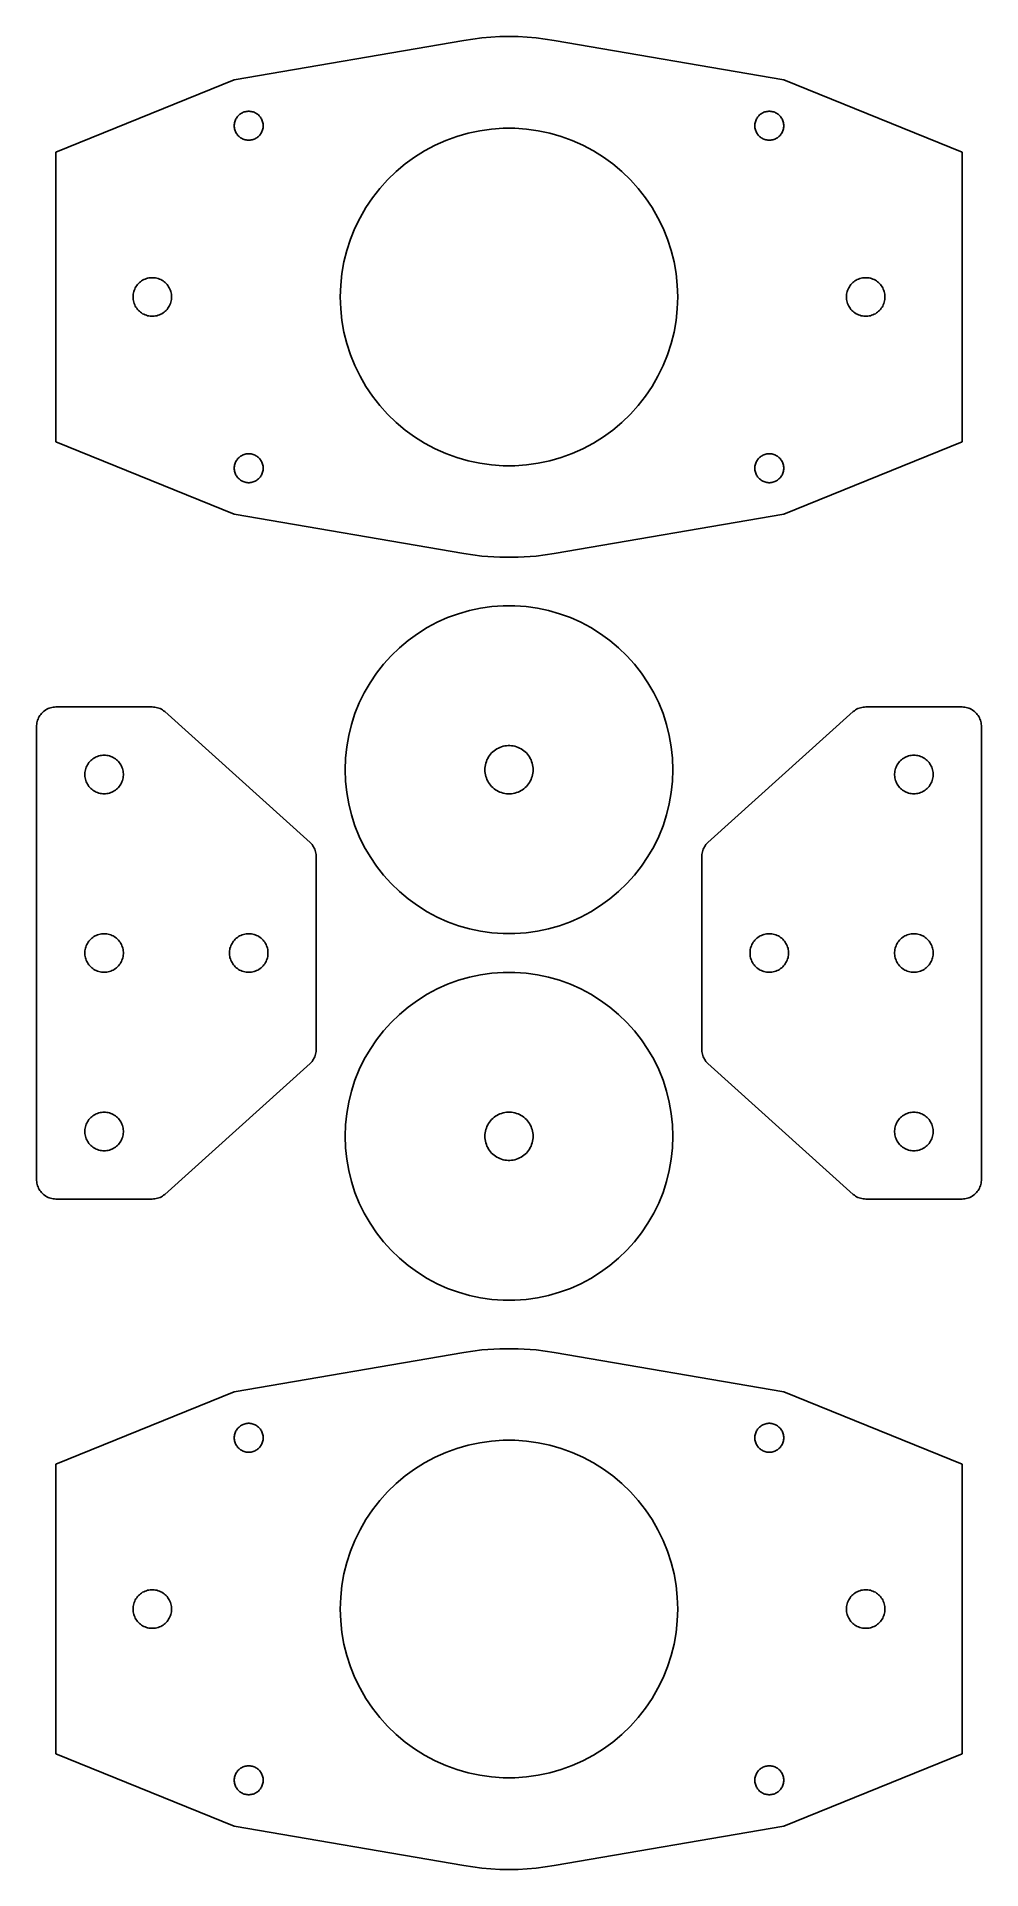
# Model space of a CAD drawing. Header units: metres. Extents: x -49 to 49, y -95 to 95.
import ezdxf

# ---------------------------------------------------------------- set-up
doc = ezdxf.new("R2010")
doc.units = ezdxf.units.M

msp = doc.modelspace()

# ---------------------------------------------------------------- linework, layer by layer
for p, q in [((-0.942276, 94.9836), (-2.82227, 94.8521)), ((0.942276, 94.9836), (-0.942276, 94.9836)), ((2.82227, 94.8521), (0.942276, 94.9836)), ((-4.68849, 94.5898), (-28.5, 90.5)), ((-2.82227, 94.8521), (-4.68849, 94.5898)), ((4.68849, 94.5898), (2.82227, 94.8521)), ((28.5, 90.5), (4.68849, 94.5898)), ((-28.5, 90.5), (-47, 83)), ((47, 83), (28.5, 90.5)), ((-28.5, 85.75), (-28.4963, 85.8546)), ((-28.4963, 85.6454), (-28.5, 85.75)), ((-28.4963, 85.8546), (-28.4854, 85.9588)), ((-28.4854, 85.5412), (-28.4963, 85.6454)), ((-28.4854, 85.9588), (-28.4672, 86.0619)), ((-28.4672, 85.4381), (-28.4854, 85.5412)), ((-28.4672, 86.0619), (-28.4419, 86.1635)), ((-28.4419, 86.1635), (-28.4095, 86.263)), ((-28.4095, 86.263), (-28.3703, 86.3601)), ((-28.3703, 86.3601), (-28.3244, 86.4542)), ((-28.3244, 86.4542), (-28.2721, 86.5449)), ((-28.2721, 86.5449), (-28.2135, 86.6317)), ((-28.2135, 86.6317), (-28.1491, 86.7142)), ((-28.1491, 86.7142), (-28.079, 86.792)), ((-28.079, 86.792), (-28.0037, 86.8647)), ((-28.0037, 86.8647), (-27.9235, 86.932)), ((-27.9235, 86.932), (-27.8388, 86.9935)), ((-27.8388, 86.9935), (-27.75, 87.049)), ((-27.75, 87.049), (-27.6575, 87.0982)), ((-27.6575, 87.0982), (-27.5619, 87.1408)), ((-27.5619, 87.1408), (-27.4635, 87.1766)), ((-27.4635, 87.1766), (-27.3629, 87.2054)), ((-27.3629, 87.2054), (-27.2605, 87.2272)), ((-27.2605, 87.2272), (-27.1568, 87.2418)), ((-27.1568, 87.2418), (-27.0523, 87.2491)), ((-27.0523, 87.2491), (-26.9476, 87.2491)), ((-26.9476, 87.2491), (-26.8432, 87.2418)), ((-26.8432, 87.2418), (-26.7395, 87.2272)), ((-26.7395, 87.2272), (-26.6371, 87.2054)), ((-26.6371, 87.2054), (-26.5365, 87.1766)), ((-26.5365, 87.1766), (-26.4381, 87.1408)), ((-26.4381, 87.1408), (-26.3424, 87.0982)), ((-26.3424, 87.0982), (-26.25, 87.049)), ((-26.25, 87.049), (-26.1612, 86.9935)), ((-26.1612, 86.9935), (-26.0765, 86.932)), ((-26.0765, 86.932), (-25.9963, 86.8647)), ((-25.9963, 86.8647), (-25.921, 86.792)), ((-25.921, 86.792), (-25.8509, 86.7142)), ((-25.8509, 86.7142), (-25.7865, 86.6317)), ((-25.7865, 86.6317), (-25.7279, 86.5449)), ((-25.7279, 86.5449), (-25.6756, 86.4542)), ((-25.6756, 86.4542), (-25.6297, 86.3601)), ((-25.6297, 86.3601), (-25.5905, 86.263)), ((-25.5905, 86.263), (-25.5581, 86.1635)), ((-25.5581, 86.1635), (-25.5328, 86.0619)), ((-25.5328, 86.0619), (-25.5146, 85.9588)), ((-25.5146, 85.5412), (-25.5328, 85.4381)), ((-25.5146, 85.9588), (-25.5036, 85.8546)), ((-25.5036, 85.6454), (-25.5146, 85.5412)), ((-25.5036, 85.8546), (-25.5, 85.75)), ((-25.5, 85.75), (-25.5036, 85.6454)), ((-1.82924, 85.4041), (-0.610733, 85.4893)), ((-0.610733, 85.4893), (0.610733, 85.4893)), ((0.610733, 85.4893), (1.82924, 85.4041)), ((25.5, 85.75), (25.5036, 85.8546)), ((25.5036, 85.6454), (25.5, 85.75)), ((25.5036, 85.8546), (25.5146, 85.9588)), ((25.5146, 85.5412), (25.5036, 85.6454)), ((25.5146, 85.9588), (25.5328, 86.0619)), ((25.5328, 85.4381), (25.5146, 85.5412)), ((25.5328, 86.0619), (25.5581, 86.1635)), ((25.5581, 86.1635), (25.5905, 86.263)), ((25.5905, 86.263), (25.6297, 86.3601)), ((25.6297, 86.3601), (25.6756, 86.4542)), ((25.6756, 86.4542), (25.7279, 86.5449)), ((25.7279, 86.5449), (25.7865, 86.6317)), ((25.7865, 86.6317), (25.8509, 86.7142)), ((25.8509, 86.7142), (25.921, 86.792)), ((25.921, 86.792), (25.9963, 86.8647)), ((25.9963, 86.8647), (26.0765, 86.932)), ((26.0765, 86.932), (26.1612, 86.9935)), ((26.1612, 86.9935), (26.25, 87.049)), ((26.25, 87.049), (26.3424, 87.0982)), ((26.3424, 87.0982), (26.4381, 87.1408)), ((26.4381, 87.1408), (26.5365, 87.1766)), ((26.5365, 87.1766), (26.6371, 87.2054)), ((26.6371, 87.2054), (26.7395, 87.2272)), ((26.7395, 87.2272), (26.8432, 87.2418)), ((26.8432, 87.2418), (26.9476, 87.2491)), ((26.9476, 87.2491), (27.0523, 87.2491)), ((27.0523, 87.2491), (27.1568, 87.2418)), ((27.1568, 87.2418), (27.2605, 87.2272)), ((27.2605, 87.2272), (27.3629, 87.2054)), ((27.3629, 87.2054), (27.4635, 87.1766)), ((27.4635, 87.1766), (27.5619, 87.1408)), ((27.5619, 87.1408), (27.6575, 87.0982)), ((27.6575, 87.0982), (27.75, 87.049)), ((27.75, 87.049), (27.8388, 86.9935)), ((27.8388, 86.9935), (27.9235, 86.932)), ((27.9235, 86.932), (28.0037, 86.8647)), ((28.0037, 86.8647), (28.079, 86.792)), ((28.079, 86.792), (28.1491, 86.7142)), ((28.1491, 86.7142), (28.2135, 86.6317)), ((28.2135, 86.6317), (28.2721, 86.5449)), ((28.2721, 86.5449), (28.3244, 86.4542)), ((28.3244, 86.4542), (28.3703, 86.3601)), ((28.3703, 86.3601), (28.4095, 86.263)), ((28.4095, 86.263), (28.4419, 86.1635)), ((28.4419, 86.1635), (28.4672, 86.0619)), ((28.4672, 86.0619), (28.4854, 85.9588)), ((28.4854, 85.5412), (28.4672, 85.4381)), ((28.4854, 85.9588), (28.4963, 85.8546)), ((28.4963, 85.6454), (28.4854, 85.5412)), ((28.4963, 85.8546), (28.5, 85.75)), ((28.5, 85.75), (28.4963, 85.6454)), ((-28.4419, 85.3365), (-28.4672, 85.4381)), ((-28.4095, 85.237), (-28.4419, 85.3365)), ((-28.3703, 85.1399), (-28.4095, 85.237)), ((-28.3244, 85.0458), (-28.3703, 85.1399)), ((-28.2721, 84.9551), (-28.3244, 85.0458)), ((-28.2135, 84.8683), (-28.2721, 84.9551)), ((-28.1491, 84.7858), (-28.2135, 84.8683)), ((-28.079, 84.708), (-28.1491, 84.7858)), ((-28.0037, 84.6353), (-28.079, 84.708)), ((-27.9235, 84.568), (-28.0037, 84.6353)), ((-27.8388, 84.5064), (-27.9235, 84.568)), ((-27.75, 84.451), (-27.8388, 84.5064)), ((-27.6575, 84.4018), (-27.75, 84.451)), ((-27.5619, 84.3592), (-27.6575, 84.4018)), ((-27.4635, 84.3234), (-27.5619, 84.3592)), ((-27.3629, 84.2946), (-27.4635, 84.3234)), ((-27.2605, 84.2728), (-27.3629, 84.2946)), ((-27.1568, 84.2582), (-27.2605, 84.2728)), ((-27.0523, 84.2509), (-27.1568, 84.2582)), ((-26.9476, 84.2509), (-27.0523, 84.2509)), ((-26.8432, 84.2582), (-26.9476, 84.2509)), ((-26.7395, 84.2728), (-26.8432, 84.2582)), ((-26.6371, 84.2946), (-26.7395, 84.2728)), ((-26.5365, 84.3234), (-26.6371, 84.2946)), ((-26.4381, 84.3592), (-26.5365, 84.3234)), ((-26.3424, 84.4018), (-26.4381, 84.3592)), ((-26.25, 84.451), (-26.3424, 84.4018)), ((-26.1612, 84.5064), (-26.25, 84.451)), ((-26.0765, 84.568), (-26.1612, 84.5064)), ((-25.9963, 84.6353), (-26.0765, 84.568)), ((-25.921, 84.708), (-25.9963, 84.6353)), ((-25.8509, 84.7858), (-25.921, 84.708)), ((-25.7865, 84.8683), (-25.8509, 84.7858)), ((-25.7279, 84.9551), (-25.7865, 84.8683)), ((-25.6756, 85.0458), (-25.7279, 84.9551)), ((-25.6297, 85.1399), (-25.6756, 85.0458)), ((-25.5905, 85.237), (-25.6297, 85.1399)), ((-25.5581, 85.3365), (-25.5905, 85.237)), ((-25.5328, 85.4381), (-25.5581, 85.3365)), ((-8.74998, 83.1554), (-7.67149, 83.7289)), ((-7.67149, 83.7289), (-6.5556, 84.2257)), ((-6.5556, 84.2257), (-5.40779, 84.6435)), ((-5.40779, 84.6435), (-4.23363, 84.9802)), ((-4.23363, 84.9802), (-3.03883, 85.2341)), ((-3.03883, 85.2341), (-1.82924, 85.4041)), ((1.82924, 85.4041), (3.03883, 85.2341)), ((3.03883, 85.2341), (4.23363, 84.9802)), ((4.23363, 84.9802), (5.40779, 84.6435)), ((5.40779, 84.6435), (6.5556, 84.2257)), ((6.5556, 84.2257), (7.67149, 83.7289)), ((7.67149, 83.7289), (8.75, 83.1554)), ((25.5581, 85.3365), (25.5328, 85.4381)), ((25.5905, 85.237), (25.5581, 85.3365)), ((25.6297, 85.1399), (25.5905, 85.237)), ((25.6756, 85.0458), (25.6297, 85.1399)), ((25.7279, 84.9551), (25.6756, 85.0458)), ((25.7865, 84.8683), (25.7279, 84.9551)), ((25.8509, 84.7858), (25.7865, 84.8683)), ((25.921, 84.708), (25.8509, 84.7858)), ((25.9963, 84.6353), (25.921, 84.708)), ((26.0765, 84.568), (25.9963, 84.6353)), ((26.1612, 84.5064), (26.0765, 84.568)), ((26.25, 84.451), (26.1612, 84.5064)), ((26.3424, 84.4018), (26.25, 84.451)), ((26.4381, 84.3592), (26.3424, 84.4018)), ((26.5365, 84.3234), (26.4381, 84.3592)), ((26.6371, 84.2946), (26.5365, 84.3234)), ((26.7395, 84.2728), (26.6371, 84.2946)), ((26.8432, 84.2582), (26.7395, 84.2728)), ((26.9476, 84.2509), (26.8432, 84.2582)), ((27.0523, 84.2509), (26.9476, 84.2509)), ((27.1568, 84.2582), (27.0523, 84.2509)), ((27.2605, 84.2728), (27.1568, 84.2582)), ((27.3629, 84.2946), (27.2605, 84.2728)), ((27.4635, 84.3234), (27.3629, 84.2946)), ((27.5619, 84.3592), (27.4635, 84.3234)), ((27.6575, 84.4018), (27.5619, 84.3592)), ((27.75, 84.451), (27.6575, 84.4018)), ((27.8388, 84.5064), (27.75, 84.451)), ((27.9235, 84.568), (27.8388, 84.5064)), ((28.0037, 84.6353), (27.9235, 84.568)), ((28.079, 84.708), (28.0037, 84.6353)), ((28.1491, 84.7858), (28.079, 84.708)), ((28.2135, 84.8683), (28.1491, 84.7858)), ((28.2721, 84.9551), (28.2135, 84.8683)), ((28.3244, 85.0458), (28.2721, 84.9551)), ((28.3703, 85.1399), (28.3244, 85.0458)), ((28.4095, 85.237), (28.3703, 85.1399)), ((28.4419, 85.3365), (28.4095, 85.237)), ((28.4672, 85.4381), (28.4419, 85.3365)), ((-47, 83), (-47, 53)), ((-11.7098, 81.005), (-10.7741, 81.7902)), ((-10.7741, 81.7902), (-9.78587, 82.5081)), ((-9.78587, 82.5081), (-8.74998, 83.1554)), ((8.75, 83.1554), (9.78587, 82.5081)), ((9.78587, 82.5081), (10.7741, 81.7902)), ((10.7741, 81.7902), (11.7098, 81.005)), ((47, 53), (47, 83)), ((-13.4058, 79.2488), (-12.5884, 80.1565)), ((-12.5884, 80.1565), (-11.7098, 81.005)), ((11.7098, 81.005), (12.5884, 80.1565)), ((12.5884, 80.1565), (13.4058, 79.2488)), ((-14.8408, 77.2736), (-14.1578, 78.2862)), ((-14.1578, 78.2862), (-13.4058, 79.2488)), ((13.4058, 79.2488), (14.1578, 78.2862)), ((14.1578, 78.2862), (14.8408, 77.2736)), ((-15.987, 75.1179), (-15.4516, 76.2157)), ((-15.4516, 76.2157), (-14.8408, 77.2736)), ((14.8408, 77.2736), (15.4516, 76.2157)), ((15.4516, 76.2157), (15.987, 75.1179)), ((-16.4446, 73.9854), (-15.987, 75.1179)), ((15.987, 75.1179), (16.4446, 73.9854)), ((-17.1176, 71.6384), (-16.8221, 72.8236)), ((-16.8221, 72.8236), (-16.4446, 73.9854)), ((16.4446, 73.9854), (16.8221, 72.8236)), ((16.8221, 72.8236), (17.1176, 71.6384)), ((-17.4574, 69.2207), (-17.3297, 70.4355)), ((-17.3297, 70.4355), (-17.1176, 71.6384)), ((17.1176, 71.6384), (17.3297, 70.4355)), ((17.3297, 70.4355), (17.4574, 69.2207)), ((-38.9805, 68.2783), (-38.9563, 68.4158)), ((-38.9563, 68.4158), (-38.9225, 68.5513)), ((-38.9225, 68.5513), (-38.8794, 68.684)), ((-38.8794, 68.684), (-38.8271, 68.8135)), ((-38.8271, 68.8135), (-38.7659, 68.9389)), ((-38.7659, 68.9389), (-38.6961, 69.0598)), ((-38.6961, 69.0598), (-38.618, 69.1756)), ((-38.618, 69.1756), (-38.5321, 69.2856)), ((-38.5321, 69.2856), (-38.4387, 69.3893)), ((-38.4387, 69.3893), (-38.3383, 69.4863)), ((-38.3383, 69.4863), (-38.2313, 69.576)), ((-38.2313, 69.576), (-38.1184, 69.6581)), ((-38.1184, 69.6581), (-38, 69.732)), ((-38, 69.732), (-37.8767, 69.7976)), ((-37.8767, 69.7976), (-37.7492, 69.8544)), ((-37.7492, 69.8544), (-37.618, 69.9021)), ((-37.618, 69.9021), (-37.4838, 69.9406)), ((-37.4838, 69.9406), (-37.3473, 69.9696)), ((-37.3473, 69.9696), (-37.209, 69.989)), ((-37.209, 69.989), (-37.0698, 69.9988)), ((-37.0698, 69.9988), (-36.9302, 69.9988)), ((-36.9302, 69.9988), (-36.7909, 69.989)), ((-36.7909, 69.989), (-36.6527, 69.9696)), ((-36.6527, 69.9696), (-36.5161, 69.9406)), ((-36.5161, 69.9406), (-36.382, 69.9021)), ((-36.382, 69.9021), (-36.2508, 69.8544)), ((-36.2508, 69.8544), (-36.1232, 69.7976)), ((-36.1232, 69.7976), (-36, 69.732)), ((-36, 69.732), (-35.8816, 69.6581)), ((-35.8816, 69.6581), (-35.7687, 69.576)), ((-35.7687, 69.576), (-35.6617, 69.4863)), ((-35.6617, 69.4863), (-35.5613, 69.3893)), ((-35.5613, 69.3893), (-35.4679, 69.2856)), ((-35.4679, 69.2856), (-35.382, 69.1756)), ((-35.382, 69.1756), (-35.3039, 69.0598)), ((-35.3039, 69.0598), (-35.2341, 68.9389)), ((-35.2341, 68.9389), (-35.1729, 68.8135)), ((-35.1729, 68.8135), (-35.1206, 68.684)), ((-35.1206, 68.684), (-35.0775, 68.5513)), ((-35.0775, 68.5513), (-35.0437, 68.4158)), ((-35.0437, 68.4158), (-35.0195, 68.2783)), ((-17.5, 68), (-17.4574, 69.2207)), ((17.4574, 69.2207), (17.5, 68)), ((35.0195, 68.2783), (35.0437, 68.4158)), ((35.0437, 68.4158), (35.0775, 68.5513)), ((35.0775, 68.5513), (35.1206, 68.684)), ((35.1206, 68.684), (35.1729, 68.8135)), ((35.1729, 68.8135), (35.2341, 68.9389)), ((35.2341, 68.9389), (35.3039, 69.0598)), ((35.3039, 69.0598), (35.382, 69.1756)), ((35.382, 69.1756), (35.4679, 69.2856)), ((35.4679, 69.2856), (35.5613, 69.3893)), ((35.5613, 69.3893), (35.6617, 69.4863)), ((35.6617, 69.4863), (35.7687, 69.576)), ((35.7687, 69.576), (35.8816, 69.6581)), ((35.8816, 69.6581), (36, 69.732)), ((36, 69.732), (36.1232, 69.7976)), ((36.1232, 69.7976), (36.2508, 69.8544)), ((36.2508, 69.8544), (36.382, 69.9021)), ((36.382, 69.9021), (36.5161, 69.9406)), ((36.5161, 69.9406), (36.6527, 69.9696)), ((36.6527, 69.9696), (36.7909, 69.989)), ((36.7909, 69.989), (36.9302, 69.9988)), ((36.9302, 69.9988), (37.0698, 69.9988)), ((37.0698, 69.9988), (37.209, 69.989)), ((37.209, 69.989), (37.3473, 69.9696)), ((37.3473, 69.9696), (37.4838, 69.9406)), ((37.4838, 69.9406), (37.618, 69.9021)), ((37.618, 69.9021), (37.7492, 69.8544)), ((37.7492, 69.8544), (37.8767, 69.7976)), ((37.8767, 69.7976), (38, 69.732)), ((38, 69.732), (38.1184, 69.6581)), ((38.1184, 69.6581), (38.2313, 69.576)), ((38.2313, 69.576), (38.3383, 69.4863)), ((38.3383, 69.4863), (38.4387, 69.3893)), ((38.4387, 69.3893), (38.5321, 69.2856)), ((38.5321, 69.2856), (38.618, 69.1756)), ((38.618, 69.1756), (38.6961, 69.0598)), ((38.6961, 69.0598), (38.7659, 68.9389)), ((38.7659, 68.9389), (38.8271, 68.8135)), ((38.8271, 68.8135), (38.8794, 68.684)), ((38.8794, 68.684), (38.9225, 68.5513)), ((38.9225, 68.5513), (38.9563, 68.4158)), ((38.9563, 68.4158), (38.9805, 68.2783)), ((-39, 68), (-38.9951, 68.1395)), ((-38.9951, 67.8605), (-39, 68)), ((-38.9951, 68.1395), (-38.9805, 68.2783)), ((-38.9805, 67.7217), (-38.9951, 67.8605)), ((-38.9563, 67.5842), (-38.9805, 67.7217)), ((-38.9225, 67.4487), (-38.9563, 67.5842)), ((-38.8794, 67.316), (-38.9225, 67.4487)), ((-38.8271, 67.1865), (-38.8794, 67.316)), ((-38.7659, 67.0611), (-38.8271, 67.1865)), ((-38.6961, 66.9402), (-38.7659, 67.0611)), ((-38.618, 66.8244), (-38.6961, 66.9402)), ((-38.5321, 66.7144), (-38.618, 66.8244)), ((-38.4387, 66.6107), (-38.5321, 66.7144)), ((-38.3383, 66.5137), (-38.4387, 66.6107)), ((-38.2313, 66.424), (-38.3383, 66.5137)), ((-35.6617, 66.5137), (-35.7687, 66.424)), ((-35.5613, 66.6107), (-35.6617, 66.5137)), ((-35.4679, 66.7144), (-35.5613, 66.6107)), ((-35.382, 66.8244), (-35.4679, 66.7144)), ((-35.3039, 66.9402), (-35.382, 66.8244)), ((-35.2341, 67.0611), (-35.3039, 66.9402)), ((-35.1729, 67.1865), (-35.2341, 67.0611)), ((-35.1206, 67.316), (-35.1729, 67.1865)), ((-35.0775, 67.4487), (-35.1206, 67.316)), ((-35.0437, 67.5842), (-35.0775, 67.4487)), ((-35.0195, 67.7217), (-35.0437, 67.5842)), ((-35.0195, 68.2783), (-35.0049, 68.1395)), ((-35.0049, 67.8605), (-35.0195, 67.7217)), ((-35.0049, 68.1395), (-35, 68)), ((-35, 68), (-35.0049, 67.8605)), ((-17.4574, 66.7793), (-17.5, 68)), ((-17.3297, 65.5645), (-17.4574, 66.7793)), ((17.4574, 66.7793), (17.3297, 65.5645)), ((17.5, 68), (17.4574, 66.7793)), ((35, 68), (35.0049, 68.1395)), ((35.0049, 67.8605), (35, 68)), ((35.0049, 68.1395), (35.0195, 68.2783)), ((35.0195, 67.7217), (35.0049, 67.8605)), ((35.0437, 67.5842), (35.0195, 67.7217)), ((35.0775, 67.4487), (35.0437, 67.5842)), ((35.1206, 67.316), (35.0775, 67.4487)), ((35.1729, 67.1865), (35.1206, 67.316)), ((35.2341, 67.0611), (35.1729, 67.1865)), ((35.3039, 66.9402), (35.2341, 67.0611)), ((35.382, 66.8244), (35.3039, 66.9402)), ((35.4679, 66.7144), (35.382, 66.8244)), ((35.5613, 66.6107), (35.4679, 66.7144)), ((35.6617, 66.5137), (35.5613, 66.6107)), ((35.7687, 66.424), (35.6617, 66.5137)), ((38.3383, 66.5137), (38.2313, 66.424)), ((38.4387, 66.6107), (38.3383, 66.5137)), ((38.5321, 66.7144), (38.4387, 66.6107)), ((38.618, 66.8244), (38.5321, 66.7144)), ((38.6961, 66.9402), (38.618, 66.8244)), ((38.7659, 67.0611), (38.6961, 66.9402)), ((38.8271, 67.1865), (38.7659, 67.0611)), ((38.8794, 67.316), (38.8271, 67.1865)), ((38.9225, 67.4487), (38.8794, 67.316)), ((38.9563, 67.5842), (38.9225, 67.4487)), ((38.9805, 67.7217), (38.9563, 67.5842)), ((38.9805, 68.2783), (38.9951, 68.1395)), ((38.9951, 67.8605), (38.9805, 67.7217)), ((38.9951, 68.1395), (39, 68)), ((39, 68), (38.9951, 67.8605)), ((-38.1184, 66.3419), (-38.2313, 66.424)), ((-38, 66.268), (-38.1184, 66.3419)), ((-37.8767, 66.2024), (-38, 66.268)), ((-37.7492, 66.1456), (-37.8767, 66.2024)), ((-37.618, 66.0979), (-37.7492, 66.1456)), ((-37.4838, 66.0594), (-37.618, 66.0979)), ((-37.3473, 66.0304), (-37.4838, 66.0594)), ((-37.209, 66.011), (-37.3473, 66.0304)), ((-37.0698, 66.0012), (-37.209, 66.011)), ((-36.9302, 66.0012), (-37.0698, 66.0012)), ((-36.7909, 66.011), (-36.9302, 66.0012)), ((-36.6527, 66.0304), (-36.7909, 66.011)), ((-36.5161, 66.0594), (-36.6527, 66.0304)), ((-36.382, 66.0979), (-36.5161, 66.0594)), ((-36.2508, 66.1456), (-36.382, 66.0979)), ((-36.1232, 66.2024), (-36.2508, 66.1456)), ((-36, 66.268), (-36.1232, 66.2024)), ((-35.8816, 66.3419), (-36, 66.268)), ((-35.7687, 66.424), (-35.8816, 66.3419)), ((-17.1176, 64.3616), (-17.3297, 65.5645)), ((17.3297, 65.5645), (17.1176, 64.3616)), ((35.8816, 66.3419), (35.7687, 66.424)), ((36, 66.268), (35.8816, 66.3419)), ((36.1232, 66.2024), (36, 66.268)), ((36.2508, 66.1456), (36.1232, 66.2024)), ((36.382, 66.0979), (36.2508, 66.1456)), ((36.5161, 66.0594), (36.382, 66.0979)), ((36.6527, 66.0304), (36.5161, 66.0594)), ((36.7909, 66.011), (36.6527, 66.0304)), ((36.9302, 66.0012), (36.7909, 66.011)), ((37.0698, 66.0012), (36.9302, 66.0012)), ((37.209, 66.011), (37.0698, 66.0012)), ((37.3473, 66.0304), (37.209, 66.011)), ((37.4838, 66.0594), (37.3473, 66.0304)), ((37.618, 66.0979), (37.4838, 66.0594)), ((37.7492, 66.1456), (37.618, 66.0979)), ((37.8767, 66.2024), (37.7492, 66.1456)), ((38, 66.268), (37.8767, 66.2024)), ((38.1184, 66.3419), (38, 66.268)), ((38.2313, 66.424), (38.1184, 66.3419)), ((-16.8221, 63.1764), (-17.1176, 64.3616)), ((-16.4446, 62.0146), (-16.8221, 63.1764)), ((16.8221, 63.1764), (16.4446, 62.0146)), ((17.1176, 64.3616), (16.8221, 63.1764)), ((-15.987, 60.8821), (-16.4446, 62.0146)), ((-15.4516, 59.7843), (-15.987, 60.8821)), ((15.987, 60.8821), (15.4516, 59.7843)), ((16.4446, 62.0146), (15.987, 60.8821)), ((-14.8408, 58.7264), (-15.4516, 59.7843)), ((15.4516, 59.7843), (14.8408, 58.7264)), ((-14.1578, 57.7138), (-14.8408, 58.7264)), ((-13.4058, 56.7512), (-14.1578, 57.7138)), ((14.1578, 57.7138), (13.4058, 56.7512)), ((14.8408, 58.7264), (14.1578, 57.7138)), ((-12.5884, 55.8435), (-13.4058, 56.7512)), ((-11.7098, 54.995), (-12.5884, 55.8435)), ((12.5884, 55.8435), (11.7098, 54.995)), ((13.4058, 56.7512), (12.5884, 55.8435)), ((-10.7741, 54.2098), (-11.7098, 54.995)), ((-9.78587, 53.4919), (-10.7741, 54.2098)), ((-8.75, 52.8446), (-9.78587, 53.4919)), ((9.78587, 53.4919), (8.75, 52.8446)), ((10.7741, 54.2098), (9.78587, 53.4919)), ((11.7098, 54.995), (10.7741, 54.2098)), ((-47, 53), (-28.5, 45.5)), ((-28.1491, 51.2142), (-28.079, 51.292)), ((-28.079, 51.292), (-28.0037, 51.3647)), ((-28.0037, 51.3647), (-27.9235, 51.432)), ((-27.9235, 51.432), (-27.8388, 51.4936)), ((-27.8388, 51.4936), (-27.75, 51.549)), ((-27.75, 51.549), (-27.6575, 51.5982)), ((-27.6575, 51.5982), (-27.5619, 51.6408)), ((-27.5619, 51.6408), (-27.4635, 51.6766)), ((-27.4635, 51.6766), (-27.3629, 51.7054)), ((-27.3629, 51.7054), (-27.2605, 51.7272)), ((-27.2605, 51.7272), (-27.1568, 51.7418)), ((-27.1568, 51.7418), (-27.0523, 51.7491)), ((-27.0523, 51.7491), (-26.9476, 51.7491)), ((-26.9476, 51.7491), (-26.8432, 51.7418)), ((-26.8432, 51.7418), (-26.7395, 51.7272)), ((-26.7395, 51.7272), (-26.6371, 51.7054)), ((-26.6371, 51.7054), (-26.5365, 51.6766)), ((-26.5365, 51.6766), (-26.4381, 51.6408)), ((-26.4381, 51.6408), (-26.3424, 51.5982)), ((-26.3424, 51.5982), (-26.25, 51.549)), ((-26.25, 51.549), (-26.1612, 51.4936)), ((-26.1612, 51.4936), (-26.0765, 51.432)), ((-26.0765, 51.432), (-25.9963, 51.3647)), ((-25.9963, 51.3647), (-25.921, 51.292)), ((-25.921, 51.292), (-25.8509, 51.2142)), ((-7.67149, 52.2711), (-8.75, 52.8446)), ((-6.5556, 51.7743), (-7.67149, 52.2711)), ((-5.40779, 51.3565), (-6.5556, 51.7743)), ((-4.23363, 51.0198), (-5.40779, 51.3565)), ((5.40779, 51.3565), (4.23363, 51.0198)), ((6.5556, 51.7743), (5.40779, 51.3565)), ((7.67149, 52.2711), (6.5556, 51.7743)), ((8.75, 52.8446), (7.67149, 52.2711)), ((25.8509, 51.2142), (25.921, 51.292)), ((25.921, 51.292), (25.9963, 51.3647)), ((25.9963, 51.3647), (26.0765, 51.432)), ((26.0765, 51.432), (26.1612, 51.4936)), ((26.1612, 51.4936), (26.25, 51.549)), ((26.25, 51.549), (26.3424, 51.5982)), ((26.3424, 51.5982), (26.4381, 51.6408)), ((26.4381, 51.6408), (26.5365, 51.6766)), ((26.5365, 51.6766), (26.6371, 51.7054)), ((26.6371, 51.7054), (26.7395, 51.7272)), ((26.7395, 51.7272), (26.8432, 51.7418)), ((26.8432, 51.7418), (26.9476, 51.7491)), ((26.9476, 51.7491), (27.0523, 51.7491)), ((27.0523, 51.7491), (27.1568, 51.7418)), ((27.1568, 51.7418), (27.2605, 51.7272)), ((27.2605, 51.7272), (27.3629, 51.7054)), ((27.3629, 51.7054), (27.4635, 51.6766)), ((27.4635, 51.6766), (27.5619, 51.6408)), ((27.5619, 51.6408), (27.6575, 51.5982)), ((27.6575, 51.5982), (27.75, 51.549)), ((27.75, 51.549), (27.8388, 51.4936)), ((27.8388, 51.4936), (27.9235, 51.432)), ((27.9235, 51.432), (28.0037, 51.3647)), ((28.0037, 51.3647), (28.079, 51.292)), ((28.079, 51.292), (28.1491, 51.2142)), ((28.5, 45.5), (47, 53)), ((-28.5, 50.25), (-28.4963, 50.3546)), ((-28.4963, 50.1454), (-28.5, 50.25)), ((-28.4963, 50.3546), (-28.4854, 50.4588)), ((-28.4854, 50.0412), (-28.4963, 50.1454)), ((-28.4854, 50.4588), (-28.4672, 50.5619)), ((-28.4672, 49.9381), (-28.4854, 50.0412)), ((-28.4672, 50.5619), (-28.4419, 50.6635)), ((-28.4419, 49.8365), (-28.4672, 49.9381)), ((-28.4419, 50.6635), (-28.4095, 50.763)), ((-28.4095, 49.737), (-28.4419, 49.8365)), ((-28.4095, 50.763), (-28.3703, 50.8601)), ((-28.3703, 49.6399), (-28.4095, 49.737)), ((-28.3703, 50.8601), (-28.3244, 50.9542)), ((-28.3244, 49.5458), (-28.3703, 49.6399)), ((-28.3244, 50.9542), (-28.2721, 51.0449)), ((-28.2721, 49.4551), (-28.3244, 49.5458)), ((-28.2721, 51.0449), (-28.2135, 51.1317)), ((-28.2135, 49.3683), (-28.2721, 49.4551)), ((-28.2135, 51.1317), (-28.1491, 51.2142)), ((-25.8509, 51.2142), (-25.7865, 51.1317)), ((-25.7865, 51.1317), (-25.7279, 51.0449)), ((-25.7279, 49.4551), (-25.7865, 49.3683)), ((-25.7279, 51.0449), (-25.6756, 50.9542)), ((-25.6756, 49.5458), (-25.7279, 49.4551)), ((-25.6756, 50.9542), (-25.6297, 50.8601)), ((-25.6297, 49.6399), (-25.6756, 49.5458)), ((-25.6297, 50.8601), (-25.5905, 50.763)), ((-25.5905, 49.737), (-25.6297, 49.6399)), ((-25.5905, 50.763), (-25.5581, 50.6635)), ((-25.5581, 49.8365), (-25.5905, 49.737)), ((-25.5581, 50.6635), (-25.5328, 50.5619)), ((-25.5328, 49.9381), (-25.5581, 49.8365)), ((-25.5328, 50.5619), (-25.5146, 50.4588)), ((-25.5146, 50.0412), (-25.5328, 49.9381)), ((-25.5146, 50.4588), (-25.5036, 50.3546)), ((-25.5036, 50.1454), (-25.5146, 50.0412)), ((-25.5036, 50.3546), (-25.5, 50.25)), ((-25.5, 50.25), (-25.5036, 50.1454)), ((-3.03883, 50.7659), (-4.23363, 51.0198)), ((-1.82924, 50.5959), (-3.03883, 50.7659)), ((-0.610733, 50.5107), (-1.82924, 50.5959)), ((0.610733, 50.5107), (-0.610733, 50.5107)), ((1.82924, 50.5959), (0.610733, 50.5107)), ((3.03883, 50.7659), (1.82924, 50.5959)), ((4.23363, 51.0198), (3.03883, 50.7659)), ((25.5, 50.25), (25.5036, 50.3546)), ((25.5036, 50.1454), (25.5, 50.25)), ((25.5036, 50.3546), (25.5146, 50.4588)), ((25.5146, 50.0412), (25.5036, 50.1454)), ((25.5146, 50.4588), (25.5328, 50.5619)), ((25.5328, 49.9381), (25.5146, 50.0412)), ((25.5328, 50.5619), (25.5581, 50.6635)), ((25.5581, 49.8365), (25.5328, 49.9381)), ((25.5581, 50.6635), (25.5905, 50.763)), ((25.5905, 49.737), (25.5581, 49.8365)), ((25.5905, 50.763), (25.6297, 50.8601)), ((25.6297, 49.6399), (25.5905, 49.737)), ((25.6297, 50.8601), (25.6756, 50.9542)), ((25.6756, 49.5458), (25.6297, 49.6399)), ((25.6756, 50.9542), (25.7279, 51.0449)), ((25.7279, 49.4551), (25.6756, 49.5458)), ((25.7279, 51.0449), (25.7865, 51.1317)), ((25.7865, 49.3683), (25.7279, 49.4551)), ((25.7865, 51.1317), (25.8509, 51.2142)), ((28.1491, 51.2142), (28.2135, 51.1317)), ((28.2135, 51.1317), (28.2721, 51.0449)), ((28.2721, 49.4551), (28.2135, 49.3683)), ((28.2721, 51.0449), (28.3244, 50.9542)), ((28.3244, 49.5458), (28.2721, 49.4551)), ((28.3244, 50.9542), (28.3703, 50.8601)), ((28.3703, 49.6399), (28.3244, 49.5458)), ((28.3703, 50.8601), (28.4095, 50.763)), ((28.4095, 49.737), (28.3703, 49.6399)), ((28.4095, 50.763), (28.4419, 50.6635)), ((28.4419, 49.8365), (28.4095, 49.737)), ((28.4419, 50.6635), (28.4672, 50.5619)), ((28.4672, 49.9381), (28.4419, 49.8365)), ((28.4672, 50.5619), (28.4854, 50.4588)), ((28.4854, 50.0412), (28.4672, 49.9381)), ((28.4854, 50.4588), (28.4963, 50.3546)), ((28.4963, 50.1454), (28.4854, 50.0412)), ((28.4963, 50.3546), (28.5, 50.25)), ((28.5, 50.25), (28.4963, 50.1454)), ((-28.1491, 49.2858), (-28.2135, 49.3683)), ((-28.079, 49.208), (-28.1491, 49.2858)), ((-28.0037, 49.1353), (-28.079, 49.208)), ((-27.9235, 49.068), (-28.0037, 49.1353)), ((-27.8388, 49.0065), (-27.9235, 49.068)), ((-27.75, 48.951), (-27.8388, 49.0065)), ((-27.6575, 48.9018), (-27.75, 48.951)), ((-27.5619, 48.8592), (-27.6575, 48.9018)), ((-27.4635, 48.8234), (-27.5619, 48.8592)), ((-27.3629, 48.7946), (-27.4635, 48.8234)), ((-27.2605, 48.7728), (-27.3629, 48.7946)), ((-27.1568, 48.7582), (-27.2605, 48.7728)), ((-27.0523, 48.7509), (-27.1568, 48.7582)), ((-26.9476, 48.7509), (-27.0523, 48.7509)), ((-26.8432, 48.7582), (-26.9476, 48.7509)), ((-26.7395, 48.7728), (-26.8432, 48.7582)), ((-26.6371, 48.7946), (-26.7395, 48.7728)), ((-26.5365, 48.8234), (-26.6371, 48.7946)), ((-26.4381, 48.8592), (-26.5365, 48.8234)), ((-26.3424, 48.9018), (-26.4381, 48.8592)), ((-26.25, 48.951), (-26.3424, 48.9018)), ((-26.1612, 49.0065), (-26.25, 48.951)), ((-26.0765, 49.068), (-26.1612, 49.0065)), ((-25.9963, 49.1353), (-26.0765, 49.068)), ((-25.921, 49.208), (-25.9963, 49.1353)), ((-25.8509, 49.2858), (-25.921, 49.208)), ((-25.7865, 49.3683), (-25.8509, 49.2858)), ((25.8509, 49.2858), (25.7865, 49.3683)), ((25.921, 49.208), (25.8509, 49.2858)), ((25.9963, 49.1353), (25.921, 49.208)), ((26.0765, 49.068), (25.9963, 49.1353)), ((26.1612, 49.0065), (26.0765, 49.068)), ((26.25, 48.951), (26.1612, 49.0065)), ((26.3424, 48.9018), (26.25, 48.951)), ((26.4381, 48.8592), (26.3424, 48.9018)), ((26.5365, 48.8234), (26.4381, 48.8592)), ((26.6371, 48.7946), (26.5365, 48.8234)), ((26.7395, 48.7728), (26.6371, 48.7946)), ((26.8432, 48.7582), (26.7395, 48.7728)), ((26.9476, 48.7509), (26.8432, 48.7582)), ((27.0523, 48.7509), (26.9476, 48.7509)), ((27.1568, 48.7582), (27.0523, 48.7509)), ((27.2605, 48.7728), (27.1568, 48.7582)), ((27.3629, 48.7946), (27.2605, 48.7728)), ((27.4635, 48.8234), (27.3629, 48.7946)), ((27.5619, 48.8592), (27.4635, 48.8234)), ((27.6575, 48.9018), (27.5619, 48.8592)), ((27.75, 48.951), (27.6575, 48.9018)), ((27.8388, 49.0065), (27.75, 48.951)), ((27.9235, 49.068), (27.8388, 49.0065)), ((28.0037, 49.1353), (27.9235, 49.068)), ((28.079, 49.208), (28.0037, 49.1353)), ((28.1491, 49.2858), (28.079, 49.208)), ((28.2135, 49.3683), (28.1491, 49.2858)), ((-28.5, 45.5), (-4.68849, 41.4102)), ((4.68849, 41.4102), (28.5, 45.5)), ((-4.68849, 41.4102), (-2.82227, 41.1479)), ((-2.82227, 41.1479), (-0.942276, 41.0164)), ((-0.942276, 41.0164), (0.942276, 41.0164)), ((0.942276, 41.0164), (2.82227, 41.1479)), ((2.82227, 41.1479), (4.68849, 41.4102)), ((-7.4523, 34.2795), (-8.49998, 33.7224)), ((-6.3683, 34.7621), (-7.4523, 34.2795)), ((-5.25328, 35.168), (-6.3683, 34.7621)), ((-4.11267, 35.495), (-5.25328, 35.168)), ((-2.95201, 35.7417), (-4.11267, 35.495)), ((-1.77698, 35.9069), (-2.95201, 35.7417)), ((-0.593277, 35.9896), (-1.77698, 35.9069)), ((0.593277, 35.9896), (-0.593277, 35.9896)), ((1.77698, 35.9069), (0.593277, 35.9896)), ((2.95201, 35.7417), (1.77698, 35.9069)), ((4.11267, 35.495), (2.95201, 35.7417)), ((5.25328, 35.168), (4.11267, 35.495)), ((6.3683, 34.7621), (5.25328, 35.168)), ((7.4523, 34.2795), (6.3683, 34.7621)), ((8.5, 33.7224), (7.4523, 34.2795)), ((-10.4662, 32.3962), (-11.3752, 31.6335)), ((-9.50627, 33.0936), (-10.4662, 32.3962)), ((-8.49998, 33.7224), (-9.50627, 33.0936)), ((9.50627, 33.0936), (8.5, 33.7224)), ((10.4662, 32.3962), (9.50627, 33.0936)), ((11.3752, 31.6335), (10.4662, 32.3962)), ((-12.2288, 30.8092), (-13.0228, 29.9274)), ((-11.3752, 31.6335), (-12.2288, 30.8092)), ((12.2288, 30.8092), (11.3752, 31.6335)), ((13.0228, 29.9274), (12.2288, 30.8092)), ((-13.7533, 28.9923), (-14.4168, 28.0086)), ((-13.0228, 29.9274), (-13.7533, 28.9923)), ((13.7533, 28.9923), (13.0228, 29.9274)), ((14.4168, 28.0086), (13.7533, 28.9923)), ((-15.0101, 26.981), (-15.5303, 25.9145)), ((-14.4168, 28.0086), (-15.0101, 26.981)), ((15.0101, 26.981), (14.4168, 28.0086)), ((15.5303, 25.9145), (15.0101, 26.981)), ((-48.576, 24.7313), (-48.6581, 24.6184)), ((-48.4863, 24.8383), (-48.576, 24.7313)), ((-48.3893, 24.9387), (-48.4863, 24.8383)), ((-48.2856, 25.0321), (-48.3893, 24.9387)), ((-48.1756, 25.118), (-48.2856, 25.0321)), ((-48.0598, 25.1961), (-48.1756, 25.118)), ((-47.9389, 25.2659), (-48.0598, 25.1961)), ((-47.8135, 25.3271), (-47.9389, 25.2659)), ((-47.684, 25.3794), (-47.8135, 25.3271)), ((-47.5513, 25.4225), (-47.684, 25.3794)), ((-47.4158, 25.4563), (-47.5513, 25.4225)), ((-47.2783, 25.4805), (-47.4158, 25.4563)), ((-47.1395, 25.4951), (-47.2783, 25.4805)), ((-47, 25.5), (-47.1395, 25.4951)), ((-37, 25.5), (-47, 25.5)), ((-36.8605, 25.4951), (-37, 25.5)), ((-36.7217, 25.4805), (-36.8605, 25.4951)), ((-36.5842, 25.4563), (-36.7217, 25.4805)), ((-36.4487, 25.4225), (-36.5842, 25.4563)), ((-36.316, 25.3794), (-36.4487, 25.4225)), ((-36.1865, 25.3271), (-36.316, 25.3794)), ((-36.0611, 25.2659), (-36.1865, 25.3271)), ((-35.9402, 25.1961), (-36.0611, 25.2659)), ((-35.8244, 25.118), (-35.9402, 25.1961)), ((-35.7144, 25.0321), (-35.8244, 25.118)), ((-20.6107, 11.4387), (-35.7144, 25.0321)), ((-15.9748, 24.8143), (-16.3414, 23.6858)), ((-15.5303, 25.9145), (-15.9748, 24.8143)), ((15.9748, 24.8143), (15.5303, 25.9145)), ((16.3414, 23.6858), (15.9748, 24.8143)), ((35.7144, 25.0321), (20.6107, 11.4387)), ((35.8244, 25.118), (35.7144, 25.0321)), ((35.9402, 25.1961), (35.8244, 25.118)), ((36.0611, 25.2659), (35.9402, 25.1961)), ((36.1865, 25.3271), (36.0611, 25.2659)), ((36.316, 25.3794), (36.1865, 25.3271)), ((36.4487, 25.4225), (36.316, 25.3794)), ((36.5842, 25.4563), (36.4487, 25.4225)), ((36.7217, 25.4805), (36.5842, 25.4563)), ((36.8605, 25.4951), (36.7217, 25.4805)), ((37, 25.5), (36.8605, 25.4951)), ((47, 25.5), (37, 25.5)), ((47.1395, 25.4951), (47, 25.5)), ((47.2783, 25.4805), (47.1395, 25.4951)), ((47.4158, 25.4563), (47.2783, 25.4805)), ((47.5513, 25.4225), (47.4158, 25.4563)), ((47.684, 25.3794), (47.5513, 25.4225)), ((47.8135, 25.3271), (47.684, 25.3794)), ((47.9389, 25.2659), (47.8135, 25.3271)), ((48.0598, 25.1961), (47.9389, 25.2659)), ((48.1756, 25.118), (48.0598, 25.1961)), ((48.2856, 25.0321), (48.1756, 25.118)), ((48.3893, 24.9387), (48.2856, 25.0321)), ((48.4863, 24.8383), (48.3893, 24.9387)), ((48.576, 24.7313), (48.4863, 24.8383)), ((48.6581, 24.6184), (48.576, 24.7313)), ((-48.989, 23.709), (-48.9988, 23.5698)), ((-48.9988, 23.5698), (-48.9988, -23.5698)), ((-48.9696, 23.8473), (-48.989, 23.709)), ((-48.9406, 23.9838), (-48.9696, 23.8473)), ((-48.9021, 24.118), (-48.9406, 23.9838)), ((-48.8544, 24.2492), (-48.9021, 24.118)), ((-48.7976, 24.3767), (-48.8544, 24.2492)), ((-48.732, 24.5), (-48.7976, 24.3767)), ((-48.6581, 24.6184), (-48.732, 24.5)), ((-16.3414, 23.6858), (-16.6285, 22.5345)), ((16.6285, 22.5345), (16.3414, 23.6858)), ((48.732, 24.5), (48.6581, 24.6184)), ((48.7976, 24.3767), (48.732, 24.5)), ((48.8544, 24.2492), (48.7976, 24.3767)), ((48.9021, 24.118), (48.8544, 24.2492)), ((48.9406, 23.9838), (48.9021, 24.118)), ((48.9696, 23.8473), (48.9406, 23.9838)), ((48.989, 23.709), (48.9696, 23.8473)), ((48.9988, 23.5698), (48.989, 23.709)), ((48.9988, -23.5698), (48.9988, 23.5698)), ((-16.8345, 21.3659), (-16.9586, 20.1859)), ((-16.6285, 22.5345), (-16.8345, 21.3659)), ((-1.67282, 20.8578), (-1.53914, 20.97)), ((-1.53914, 20.97), (-1.39798, 21.0726)), ((-1.39798, 21.0726), (-1.24998, 21.1651)), ((-1.24998, 21.1651), (-1.09592, 21.247)), ((-1.09592, 21.247), (-0.936508, 21.3179)), ((-0.936508, 21.3179), (-0.772537, 21.3776)), ((-0.772537, 21.3776), (-0.604797, 21.4257)), ((-0.604797, 21.4257), (-0.434113, 21.462)), ((-0.434113, 21.462), (-0.261307, 21.4863)), ((-0.261307, 21.4863), (-0.087235, 21.4985)), ((-0.087235, 21.4985), (0.087235, 21.4985)), ((0.087235, 21.4985), (0.261307, 21.4863)), ((0.261307, 21.4863), (0.434113, 21.462)), ((0.434113, 21.462), (0.604797, 21.4257)), ((0.604797, 21.4257), (0.772537, 21.3776)), ((0.772537, 21.3776), (0.936508, 21.3179)), ((0.936508, 21.3179), (1.09592, 21.247)), ((1.09592, 21.247), (1.25, 21.1651)), ((1.25, 21.1651), (1.39798, 21.0726)), ((1.39798, 21.0726), (1.53914, 20.97)), ((1.53914, 20.97), (1.67282, 20.8578)), ((16.8345, 21.3659), (16.6285, 22.5345)), ((16.9586, 20.1859), (16.8345, 21.3659)), ((-43.9406, 18.9838), (-43.9021, 19.118)), ((-43.9021, 19.118), (-43.8544, 19.2492)), ((-43.8544, 19.2492), (-43.7976, 19.3767)), ((-43.7976, 19.3767), (-43.732, 19.5)), ((-43.732, 19.5), (-43.6581, 19.6184)), ((-43.6581, 19.6184), (-43.576, 19.7313)), ((-43.576, 19.7313), (-43.4863, 19.8383)), ((-43.4863, 19.8383), (-43.3893, 19.9387)), ((-43.3893, 19.9387), (-43.2856, 20.0321)), ((-43.2856, 20.0321), (-43.1756, 20.118)), ((-43.1756, 20.118), (-43.0598, 20.1961)), ((-43.0598, 20.1961), (-42.9389, 20.2659)), ((-42.9389, 20.2659), (-42.8135, 20.3271)), ((-42.8135, 20.3271), (-42.684, 20.3794)), ((-42.684, 20.3794), (-42.5513, 20.4225)), ((-42.5513, 20.4225), (-42.4158, 20.4563)), ((-42.4158, 20.4563), (-42.2783, 20.4805)), ((-42.2783, 20.4805), (-42.1395, 20.4951)), ((-42.1395, 20.4951), (-42, 20.5)), ((-42, 20.5), (-41.8605, 20.4951)), ((-41.8605, 20.4951), (-41.7217, 20.4805)), ((-41.7217, 20.4805), (-41.5842, 20.4563)), ((-41.5842, 20.4563), (-41.4487, 20.4225)), ((-41.4487, 20.4225), (-41.316, 20.3794)), ((-41.316, 20.3794), (-41.1865, 20.3271)), ((-41.1865, 20.3271), (-41.0611, 20.2659)), ((-41.0611, 20.2659), (-40.9402, 20.1961)), ((-40.9402, 20.1961), (-40.8244, 20.118)), ((-40.8244, 20.118), (-40.7144, 20.0321)), ((-40.7144, 20.0321), (-40.6107, 19.9387)), ((-40.6107, 19.9387), (-40.5137, 19.8383)), ((-40.5137, 19.8383), (-40.424, 19.7313)), ((-40.424, 19.7313), (-40.3419, 19.6184)), ((-40.3419, 19.6184), (-40.268, 19.5)), ((-40.268, 19.5), (-40.2024, 19.3767)), ((-40.2024, 19.3767), (-40.1456, 19.2492)), ((-40.1456, 19.2492), (-40.0979, 19.118)), ((-40.0979, 19.118), (-40.0594, 18.9838)), ((-16.9586, 20.1859), (-17, 19)), ((-17, 19), (-16.9586, 17.8141)), ((-2.5, 19), (-2.4939, 19.1744)), ((-2.4939, 18.8256), (-2.5, 19)), ((-2.4939, 19.1744), (-2.47566, 19.3479)), ((-2.47566, 19.3479), (-2.44536, 19.5198)), ((-2.44536, 19.5198), (-2.40315, 19.6891)), ((-2.40315, 19.6891), (-2.34923, 19.855)), ((-2.34923, 19.855), (-2.28386, 20.0168)), ((-2.28386, 20.0168), (-2.20737, 20.1737)), ((-2.20737, 20.1737), (-2.12012, 20.3248)), ((-2.12012, 20.3248), (-2.02254, 20.4695)), ((-2.02254, 20.4695), (-1.9151, 20.607)), ((-1.9151, 20.607), (-1.79834, 20.7366)), ((-1.79834, 20.7366), (-1.67282, 20.8578)), ((1.67282, 20.8578), (1.79834, 20.7366)), ((1.79834, 20.7366), (1.9151, 20.607)), ((1.9151, 20.607), (2.02254, 20.4695)), ((2.02254, 20.4695), (2.12012, 20.3248)), ((2.12012, 20.3248), (2.20737, 20.1737)), ((2.20737, 20.1737), (2.28386, 20.0168)), ((2.28386, 20.0168), (2.34923, 19.855)), ((2.34923, 19.855), (2.40315, 19.6891)), ((2.40315, 19.6891), (2.44536, 19.5198)), ((2.44536, 19.5198), (2.47566, 19.3479)), ((2.47566, 19.3479), (2.4939, 19.1744)), ((2.4939, 19.1744), (2.5, 19)), ((2.5, 19), (2.4939, 18.8256)), ((17, 19), (16.9586, 20.1859)), ((16.9586, 17.8141), (17, 19)), ((40.0594, 18.9838), (40.0979, 19.118)), ((40.0979, 19.118), (40.1456, 19.2492)), ((40.1456, 19.2492), (40.2024, 19.3767)), ((40.2024, 19.3767), (40.268, 19.5)), ((40.268, 19.5), (40.3419, 19.6184)), ((40.3419, 19.6184), (40.424, 19.7313)), ((40.424, 19.7313), (40.5137, 19.8383)), ((40.5137, 19.8383), (40.6107, 19.9387)), ((40.6107, 19.9387), (40.7144, 20.0321)), ((40.7144, 20.0321), (40.8244, 20.118)), ((40.8244, 20.118), (40.9402, 20.1961)), ((40.9402, 20.1961), (41.0611, 20.2659)), ((41.0611, 20.2659), (41.1865, 20.3271)), ((41.1865, 20.3271), (41.316, 20.3794)), ((41.316, 20.3794), (41.4487, 20.4225)), ((41.4487, 20.4225), (41.5842, 20.4563)), ((41.5842, 20.4563), (41.7217, 20.4805)), ((41.7217, 20.4805), (41.8605, 20.4951)), ((41.8605, 20.4951), (42, 20.5)), ((42, 20.5), (42.1395, 20.4951)), ((42.1395, 20.4951), (42.2783, 20.4805)), ((42.2783, 20.4805), (42.4158, 20.4563)), ((42.4158, 20.4563), (42.5513, 20.4225)), ((42.5513, 20.4225), (42.684, 20.3794)), ((42.684, 20.3794), (42.8135, 20.3271)), ((42.8135, 20.3271), (42.9389, 20.2659)), ((42.9389, 20.2659), (43.0598, 20.1961)), ((43.0598, 20.1961), (43.1756, 20.118)), ((43.1756, 20.118), (43.2856, 20.0321)), ((43.2856, 20.0321), (43.3893, 19.9387)), ((43.3893, 19.9387), (43.4863, 19.8383)), ((43.4863, 19.8383), (43.576, 19.7313)), ((43.576, 19.7313), (43.6581, 19.6184)), ((43.6581, 19.6184), (43.732, 19.5)), ((43.732, 19.5), (43.7976, 19.3767)), ((43.7976, 19.3767), (43.8544, 19.2492)), ((43.8544, 19.2492), (43.9021, 19.118)), ((43.9021, 19.118), (43.9406, 18.9838)), ((-43.9988, 18.5698), (-43.989, 18.709)), ((-43.9988, 18.4302), (-43.9988, 18.5698)), ((-43.989, 18.2909), (-43.9988, 18.4302)), ((-43.989, 18.709), (-43.9696, 18.8473)), ((-43.9696, 18.1527), (-43.989, 18.2909)), ((-43.9696, 18.8473), (-43.9406, 18.9838)), ((-43.9406, 18.0161), (-43.9696, 18.1527)), ((-43.9021, 17.882), (-43.9406, 18.0161)), ((-43.8544, 17.7508), (-43.9021, 17.882)), ((-43.7976, 17.6232), (-43.8544, 17.7508)), ((-43.732, 17.5), (-43.7976, 17.6232)), ((-43.6581, 17.3816), (-43.732, 17.5)), ((-43.576, 17.2687), (-43.6581, 17.3816)), ((-43.4863, 17.1617), (-43.576, 17.2687)), ((-43.3893, 17.0613), (-43.4863, 17.1617)), ((-40.5137, 17.1617), (-40.6107, 17.0613)), ((-40.424, 17.2687), (-40.5137, 17.1617)), ((-40.3419, 17.3816), (-40.424, 17.2687)), ((-40.268, 17.5), (-40.3419, 17.3816)), ((-40.2024, 17.6232), (-40.268, 17.5)), ((-40.1456, 17.7508), (-40.2024, 17.6232)), ((-40.0979, 17.882), (-40.1456, 17.7508)), ((-40.0594, 18.0161), (-40.0979, 17.882)), ((-40.0594, 18.9838), (-40.0304, 18.8473)), ((-40.0304, 18.1527), (-40.0594, 18.0161)), ((-40.0304, 18.8473), (-40.011, 18.709)), ((-40.011, 18.2909), (-40.0304, 18.1527)), ((-40.011, 18.709), (-40.0012, 18.5698)), ((-40.0012, 18.4302), (-40.011, 18.2909)), ((-40.0012, 18.5698), (-40.0012, 18.4302)), ((-16.9586, 17.8141), (-16.8345, 16.6341)), ((-2.47566, 18.6521), (-2.4939, 18.8256)), ((-2.44536, 18.4802), (-2.47566, 18.6521)), ((-2.40315, 18.3109), (-2.44536, 18.4802)), ((-2.34923, 18.145), (-2.40315, 18.3109)), ((-2.28386, 17.9832), (-2.34923, 18.145)), ((-2.20737, 17.8263), (-2.28386, 17.9832)), ((-2.12012, 17.6752), (-2.20737, 17.8263)), ((-2.02254, 17.5305), (-2.12012, 17.6752)), ((-1.9151, 17.393), (-2.02254, 17.5305)), ((-1.79834, 17.2634), (-1.9151, 17.393)), ((-1.67282, 17.1422), (-1.79834, 17.2634)), ((-1.53914, 17.03), (-1.67282, 17.1422)), ((1.67282, 17.1422), (1.53914, 17.03)), ((1.79834, 17.2634), (1.67282, 17.1422)), ((1.9151, 17.393), (1.79834, 17.2634)), ((2.02254, 17.5305), (1.9151, 17.393)), ((2.12012, 17.6752), (2.02254, 17.5305)), ((2.20737, 17.8263), (2.12012, 17.6752)), ((2.28386, 17.9832), (2.20737, 17.8263)), ((2.34923, 18.145), (2.28386, 17.9832)), ((2.40315, 18.3109), (2.34923, 18.145)), ((2.44536, 18.4802), (2.40315, 18.3109)), ((2.47566, 18.6521), (2.44536, 18.4802)), ((2.4939, 18.8256), (2.47566, 18.6521)), ((16.8345, 16.6341), (16.9586, 17.8141)), ((40.0012, 18.5698), (40.011, 18.709)), ((40.0012, 18.4302), (40.0012, 18.5698)), ((40.011, 18.2909), (40.0012, 18.4302)), ((40.011, 18.709), (40.0304, 18.8473)), ((40.0304, 18.1527), (40.011, 18.2909)), ((40.0304, 18.8473), (40.0594, 18.9838)), ((40.0594, 18.0161), (40.0304, 18.1527)), ((40.0979, 17.882), (40.0594, 18.0161)), ((40.1456, 17.7508), (40.0979, 17.882)), ((40.2024, 17.6232), (40.1456, 17.7508)), ((40.268, 17.5), (40.2024, 17.6232)), ((40.3419, 17.3816), (40.268, 17.5)), ((40.424, 17.2687), (40.3419, 17.3816)), ((40.5137, 17.1617), (40.424, 17.2687)), ((40.6107, 17.0613), (40.5137, 17.1617)), ((43.4863, 17.1617), (43.3893, 17.0613)), ((43.576, 17.2687), (43.4863, 17.1617)), ((43.6581, 17.3816), (43.576, 17.2687)), ((43.732, 17.5), (43.6581, 17.3816)), ((43.7976, 17.6232), (43.732, 17.5)), ((43.8544, 17.7508), (43.7976, 17.6232)), ((43.9021, 17.882), (43.8544, 17.7508)), ((43.9406, 18.0161), (43.9021, 17.882)), ((43.9406, 18.9838), (43.9696, 18.8473)), ((43.9696, 18.1527), (43.9406, 18.0161)), ((43.9696, 18.8473), (43.989, 18.709)), ((43.989, 18.2909), (43.9696, 18.1527)), ((43.989, 18.709), (43.9988, 18.5698)), ((43.9988, 18.4302), (43.989, 18.2909)), ((43.9988, 18.5698), (43.9988, 18.4302)), ((-43.2856, 16.9679), (-43.3893, 17.0613)), ((-43.1756, 16.882), (-43.2856, 16.9679)), ((-43.0598, 16.8039), (-43.1756, 16.882)), ((-42.9389, 16.7341), (-43.0598, 16.8039)), ((-42.8135, 16.6729), (-42.9389, 16.7341)), ((-42.684, 16.6206), (-42.8135, 16.6729)), ((-42.5513, 16.5775), (-42.684, 16.6206)), ((-42.4158, 16.5437), (-42.5513, 16.5775)), ((-42.2783, 16.5195), (-42.4158, 16.5437)), ((-42.1395, 16.5049), (-42.2783, 16.5195)), ((-42, 16.5), (-42.1395, 16.5049)), ((-41.8605, 16.5049), (-42, 16.5)), ((-41.7217, 16.5195), (-41.8605, 16.5049)), ((-41.5842, 16.5437), (-41.7217, 16.5195)), ((-41.4487, 16.5775), (-41.5842, 16.5437)), ((-41.316, 16.6206), (-41.4487, 16.5775)), ((-41.1865, 16.6729), (-41.316, 16.6206)), ((-41.0611, 16.7341), (-41.1865, 16.6729)), ((-40.9402, 16.8039), (-41.0611, 16.7341)), ((-40.8244, 16.882), (-40.9402, 16.8039)), ((-40.7144, 16.9679), (-40.8244, 16.882)), ((-40.6107, 17.0613), (-40.7144, 16.9679)), ((-16.8345, 16.6341), (-16.6285, 15.4655)), ((-16.6285, 15.4655), (-16.3414, 14.3142)), ((-1.39798, 16.9274), (-1.53914, 17.03)), ((-1.25, 16.8349), (-1.39798, 16.9274)), ((-1.09592, 16.753), (-1.25, 16.8349)), ((-0.936508, 16.6821), (-1.09592, 16.753)), ((-0.772537, 16.6224), (-0.936508, 16.6821)), ((-0.604797, 16.5743), (-0.772537, 16.6224)), ((-0.434113, 16.538), (-0.604797, 16.5743)), ((-0.261307, 16.5137), (-0.434113, 16.538)), ((-0.087235, 16.5015), (-0.261307, 16.5137)), ((0.087235, 16.5015), (-0.087235, 16.5015)), ((0.261307, 16.5137), (0.087235, 16.5015)), ((0.434113, 16.538), (0.261307, 16.5137)), ((0.604797, 16.5743), (0.434113, 16.538)), ((0.772537, 16.6224), (0.604797, 16.5743)), ((0.936508, 16.6821), (0.772537, 16.6224)), ((1.09592, 16.753), (0.936508, 16.6821)), ((1.25, 16.8349), (1.09592, 16.753)), ((1.39798, 16.9274), (1.25, 16.8349)), ((1.53914, 17.03), (1.39798, 16.9274)), ((16.3414, 14.3142), (16.6285, 15.4655)), ((16.6285, 15.4655), (16.8345, 16.6341)), ((40.7144, 16.9679), (40.6107, 17.0613)), ((40.8244, 16.882), (40.7144, 16.9679)), ((40.9402, 16.8039), (40.8244, 16.882)), ((41.0611, 16.7341), (40.9402, 16.8039)), ((41.1865, 16.6729), (41.0611, 16.7341)), ((41.316, 16.6206), (41.1865, 16.6729)), ((41.4487, 16.5775), (41.316, 16.6206)), ((41.5842, 16.5437), (41.4487, 16.5775)), ((41.7217, 16.5195), (41.5842, 16.5437)), ((41.8605, 16.5049), (41.7217, 16.5195)), ((42, 16.5), (41.8605, 16.5049)), ((42.1395, 16.5049), (42, 16.5)), ((42.2783, 16.5195), (42.1395, 16.5049)), ((42.4158, 16.5437), (42.2783, 16.5195)), ((42.5513, 16.5775), (42.4158, 16.5437)), ((42.684, 16.6206), (42.5513, 16.5775)), ((42.8135, 16.6729), (42.684, 16.6206)), ((42.9389, 16.7341), (42.8135, 16.6729)), ((43.0598, 16.8039), (42.9389, 16.7341)), ((43.1756, 16.882), (43.0598, 16.8039)), ((43.2856, 16.9679), (43.1756, 16.882)), ((43.3893, 17.0613), (43.2856, 16.9679)), ((-16.3414, 14.3142), (-15.9748, 13.1857)), ((15.9748, 13.1857), (16.3414, 14.3142)), ((-20.5137, 11.3383), (-20.6107, 11.4387)), ((-15.9748, 13.1857), (-15.5303, 12.0855)), ((-15.5303, 12.0855), (-15.0101, 11.019)), ((15.0101, 11.019), (15.5303, 12.0855)), ((15.5303, 12.0855), (15.9748, 13.1857)), ((20.6107, 11.4387), (20.5137, 11.3383)), ((-20.424, 11.2313), (-20.5137, 11.3383)), ((-20.3419, 11.1184), (-20.424, 11.2313)), ((-20.268, 11), (-20.3419, 11.1184)), ((-20.2024, 10.8767), (-20.268, 11)), ((-20.1456, 10.7492), (-20.2024, 10.8767)), ((-20.0979, 10.618), (-20.1456, 10.7492)), ((-20.0594, 10.4838), (-20.0979, 10.618)), ((-20.0304, 10.3473), (-20.0594, 10.4838)), ((-20.011, 10.209), (-20.0304, 10.3473)), ((-20.0012, 10.0698), (-20.011, 10.209)), ((-20.0012, -10.0698), (-20.0012, 10.0698)), ((-15.0101, 11.019), (-14.4168, 9.99138)), ((-14.4168, 9.99138), (-13.7533, 9.00766)), ((13.7533, 9.00766), (14.4168, 9.99138)), ((14.4168, 9.99138), (15.0101, 11.019)), ((20.011, 10.209), (20.0012, 10.0698)), ((20.0012, 10.0698), (20.0012, -10.0698)), ((20.0304, 10.3473), (20.011, 10.209)), ((20.0594, 10.4838), (20.0304, 10.3473)), ((20.0979, 10.618), (20.0594, 10.4838)), ((20.1456, 10.7492), (20.0979, 10.618)), ((20.2024, 10.8767), (20.1456, 10.7492)), ((20.268, 11), (20.2024, 10.8767)), ((20.3419, 11.1184), (20.268, 11)), ((20.424, 11.2313), (20.3419, 11.1184)), ((20.5137, 11.3383), (20.424, 11.2313)), ((-13.7533, 9.00766), (-13.0228, 8.07262)), ((-13.0228, 8.07262), (-12.2288, 7.19081)), ((12.2288, 7.19081), (13.0228, 8.07262)), ((13.0228, 8.07262), (13.7533, 9.00766)), ((-12.2288, 7.19081), (-11.3752, 6.36655)), ((-11.3752, 6.36655), (-10.4662, 5.60382)), ((10.4662, 5.60382), (11.3752, 6.36655)), ((11.3752, 6.36655), (12.2288, 7.19081)), ((-10.4662, 5.60382), (-9.50627, 4.90637)), ((-9.50627, 4.90637), (-8.5, 4.27757)), ((-8.5, 4.27757), (-7.4523, 3.7205)), ((7.4523, 3.7205), (8.5, 4.27757)), ((8.5, 4.27757), (9.50627, 4.90637)), ((9.50627, 4.90637), (10.4662, 5.60382)), ((-42.684, 1.87936), (-42.5513, 1.9225)), ((-42.5513, 1.9225), (-42.4158, 1.95628)), ((-42.4158, 1.95628), (-42.2783, 1.98053)), ((-42.2783, 1.98053), (-42.1395, 1.99512)), ((-42.1395, 1.99512), (-42, 2)), ((-42, 2), (-41.8605, 1.99512)), ((-41.8605, 1.99512), (-41.7217, 1.98053)), ((-41.7217, 1.98053), (-41.5842, 1.95628)), ((-41.5842, 1.95628), (-41.4487, 1.92252)), ((-41.4487, 1.92252), (-41.316, 1.87938)), ((-27.6841, 1.87938), (-27.5513, 1.92252)), ((-27.5513, 1.92252), (-27.4158, 1.95628)), ((-27.4158, 1.95628), (-27.2784, 1.98053)), ((-27.2784, 1.98053), (-27.1395, 1.99512)), ((-27.1395, 1.99512), (-27, 2)), ((-27, 2), (-26.8605, 1.99512)), ((-26.8605, 1.99512), (-26.7217, 1.98053)), ((-26.7217, 1.98053), (-26.5842, 1.95628)), ((-26.5842, 1.95628), (-26.4487, 1.92252)), ((-26.4487, 1.92252), (-26.316, 1.87938)), ((-7.4523, 3.7205), (-6.3683, 3.23788)), ((-6.3683, 3.23788), (-5.25328, 2.83205)), ((-5.25328, 2.83205), (-4.11267, 2.50497)), ((-4.11267, 2.50497), (-2.95201, 2.25827)), ((-2.95201, 2.25827), (-1.77698, 2.09314)), ((-1.77698, 2.09314), (-0.593277, 2.01036)), ((-0.593277, 2.01036), (0.593277, 2.01036)), ((0.593277, 2.01036), (1.77698, 2.09314)), ((1.77698, 2.09314), (2.95201, 2.25827)), ((2.95201, 2.25827), (4.11267, 2.50497)), ((4.11267, 2.50497), (5.25328, 2.83205)), ((5.25328, 2.83205), (6.3683, 3.23788)), ((6.3683, 3.23788), (7.4523, 3.7205)), ((26.316, 1.87938), (26.4487, 1.92252)), ((26.4487, 1.92252), (26.5842, 1.95628)), ((26.5842, 1.95628), (26.7217, 1.98053)), ((26.7217, 1.98053), (26.8605, 1.99512)), ((26.8605, 1.99512), (27, 2)), ((27, 2), (27.1395, 1.99512)), ((27.1395, 1.99512), (27.2784, 1.98053)), ((27.2784, 1.98053), (27.4158, 1.95628)), ((27.4158, 1.95628), (27.5513, 1.92252)), ((27.5513, 1.92252), (27.6841, 1.87938)), ((41.316, 1.87938), (41.4487, 1.92252)), ((41.4487, 1.92252), (41.5842, 1.95628)), ((41.5842, 1.95628), (41.7217, 1.98053)), ((41.7217, 1.98053), (41.8605, 1.99512)), ((41.8605, 1.99512), (42, 2)), ((42, 2), (42.1395, 1.99512)), ((42.1395, 1.99512), (42.2783, 1.98053)), ((42.2783, 1.98053), (42.4158, 1.95628)), ((42.4158, 1.95628), (42.5513, 1.9225)), ((42.5513, 1.9225), (42.684, 1.87936)), ((-43.9988, 0.069778), (-43.989, 0.20903)), ((-43.9988, -0.069794), (-43.9988, 0.069778)), ((-43.989, 0.20903), (-43.9696, 0.347275)), ((-43.9696, 0.347275), (-43.9406, 0.483826)), ((-43.9406, 0.483826), (-43.9021, 0.618011)), ((-43.9021, 0.618011), (-43.8544, 0.749191)), ((-43.8544, 0.749191), (-43.7976, 0.876724)), ((-43.7976, 0.876724), (-43.732, 0.999985)), ((-43.732, 0.999985), (-43.6581, 1.11836)), ((-43.6581, 1.11836), (-43.576, 1.23129)), ((-43.576, 1.23129), (-43.4863, 1.33824)), ((-43.4863, 1.33824), (-43.3893, 1.43866)), ((-43.3893, 1.43866), (-43.2856, 1.53206)), ((-43.2856, 1.53206), (-43.1756, 1.61801)), ((-43.1756, 1.61801), (-43.0598, 1.69608)), ((-43.0598, 1.69608), (-42.9389, 1.76587)), ((-42.9389, 1.76587), (-42.8135, 1.82707)), ((-42.8135, 1.82707), (-42.684, 1.87936)), ((-41.316, 1.87938), (-41.1865, 1.82709)), ((-41.1865, 1.82709), (-41.0611, 1.76588)), ((-41.0611, 1.76588), (-40.9402, 1.69609)), ((-40.9402, 1.69609), (-40.8244, 1.61803)), ((-40.8244, 1.61803), (-40.7144, 1.53207)), ((-40.7144, 1.53207), (-40.6107, 1.43867)), ((-40.6107, 1.43867), (-40.5137, 1.33826)), ((-40.5137, 1.33826), (-40.424, 1.23131)), ((-40.424, 1.23131), (-40.3419, 1.11838)), ((-40.3419, 1.11838), (-40.268, 0.999985)), ((-40.268, 0.999985), (-40.2024, 0.87674)), ((-40.2024, 0.87674), (-40.1456, 0.749207)), ((-40.1456, 0.749207), (-40.0979, 0.618027)), ((-40.0979, 0.618027), (-40.0594, 0.483841)), ((-40.0594, 0.483841), (-40.0304, 0.34729)), ((-40.0304, 0.34729), (-40.011, 0.209045)), ((-40.011, 0.209045), (-40.0012, 0.069794)), ((-40.0012, 0.069794), (-40.0012, -0.069778)), ((-28.9988, 0.069794), (-28.989, 0.209045)), ((-28.9988, -0.069778), (-28.9988, 0.069794)), ((-28.989, 0.209045), (-28.9696, 0.34729)), ((-28.9696, 0.34729), (-28.9406, 0.483841)), ((-28.9406, 0.483841), (-28.9021, 0.618027)), ((-28.9021, 0.618027), (-28.8544, 0.749207)), ((-28.8544, 0.749207), (-28.7976, 0.87674)), ((-28.7976, 0.87674), (-28.7321, 1)), ((-28.7321, 1), (-28.6581, 1.11838)), ((-28.6581, 1.11838), (-28.576, 1.23131)), ((-28.576, 1.23131), (-28.4863, 1.33826)), ((-28.4863, 1.33826), (-28.3893, 1.43867)), ((-28.3893, 1.43867), (-28.2856, 1.53207)), ((-28.2856, 1.53207), (-28.1756, 1.61803)), ((-28.1756, 1.61803), (-28.0598, 1.69609)), ((-28.0598, 1.69609), (-27.9389, 1.76588)), ((-27.9389, 1.76588), (-27.8135, 1.82709)), ((-27.8135, 1.82709), (-27.6841, 1.87938)), ((-26.316, 1.87938), (-26.1865, 1.82709)), ((-26.1865, 1.82709), (-26.0611, 1.76588)), ((-26.0611, 1.76588), (-25.9402, 1.69609)), ((-25.9402, 1.69609), (-25.8244, 1.61803)), ((-25.8244, 1.61803), (-25.7144, 1.53207)), ((-25.7144, 1.53207), (-25.6107, 1.43867)), ((-25.6107, 1.43867), (-25.5137, 1.33826)), ((-25.5137, 1.33826), (-25.424, 1.23131)), ((-25.424, 1.23131), (-25.3419, 1.11838)), ((-25.3419, 1.11838), (-25.268, 0.999985)), ((-25.268, 0.999985), (-25.2024, 0.87674)), ((-25.2024, 0.87674), (-25.1456, 0.749207)), ((-25.1456, 0.749207), (-25.0979, 0.618027)), ((-25.0979, 0.618027), (-25.0594, 0.483841)), ((-25.0594, 0.483841), (-25.0304, 0.34729)), ((-25.0304, 0.34729), (-25.011, 0.209045)), ((-25.011, 0.209045), (-25.0012, 0.069794)), ((-25.0012, 0.069794), (-25.0012, -0.069778)), ((25.0012, 0.069794), (25.011, 0.209045)), ((25.0012, -0.069778), (25.0012, 0.069794)), ((25.011, 0.209045), (25.0304, 0.34729)), ((25.0304, 0.34729), (25.0594, 0.483841)), ((25.0594, 0.483841), (25.0979, 0.618027)), ((25.0979, 0.618027), (25.1456, 0.749207)), ((25.1456, 0.749207), (25.2024, 0.87674)), ((25.2024, 0.87674), (25.268, 1)), ((25.268, 1), (25.3419, 1.11838)), ((25.3419, 1.11838), (25.424, 1.23131)), ((25.424, 1.23131), (25.5137, 1.33826)), ((25.5137, 1.33826), (25.6107, 1.43867)), ((25.6107, 1.43867), (25.7144, 1.53207)), ((25.7144, 1.53207), (25.8244, 1.61803)), ((25.8244, 1.61803), (25.9402, 1.69609)), ((25.9402, 1.69609), (26.0611, 1.76588)), ((26.0611, 1.76588), (26.1865, 1.82709)), ((26.1865, 1.82709), (26.316, 1.87938)), ((27.6841, 1.87938), (27.8135, 1.82709)), ((27.8135, 1.82709), (27.9389, 1.76588)), ((27.9389, 1.76588), (28.0598, 1.69609)), ((28.0598, 1.69609), (28.1756, 1.61803)), ((28.1756, 1.61803), (28.2856, 1.53207)), ((28.2856, 1.53207), (28.3893, 1.43867)), ((28.3893, 1.43867), (28.4863, 1.33826)), ((28.4863, 1.33826), (28.576, 1.23131)), ((28.576, 1.23131), (28.6581, 1.11838)), ((28.6581, 1.11838), (28.7321, 1)), ((28.7321, 1), (28.7976, 0.87674)), ((28.7976, 0.87674), (28.8544, 0.749207)), ((28.8544, 0.749207), (28.9021, 0.618027)), ((28.9021, 0.618027), (28.9406, 0.483841)), ((28.9406, 0.483841), (28.9696, 0.34729)), ((28.9696, 0.34729), (28.989, 0.209045)), ((28.989, 0.209045), (28.9988, 0.069794)), ((28.9988, 0.069794), (28.9988, -0.069778)), ((40.0012, 0.069794), (40.011, 0.209045)), ((40.0012, -0.069778), (40.0012, 0.069794)), ((40.011, 0.209045), (40.0304, 0.34729)), ((40.0304, 0.34729), (40.0594, 0.483841)), ((40.0594, 0.483841), (40.0979, 0.618027)), ((40.0979, 0.618027), (40.1456, 0.749207)), ((40.1456, 0.749207), (40.2024, 0.87674)), ((40.2024, 0.87674), (40.268, 1)), ((40.268, 1), (40.3419, 1.11838)), ((40.3419, 1.11838), (40.424, 1.23131)), ((40.424, 1.23131), (40.5137, 1.33826)), ((40.5137, 1.33826), (40.6107, 1.43867)), ((40.6107, 1.43867), (40.7144, 1.53207)), ((40.7144, 1.53207), (40.8244, 1.61803)), ((40.8244, 1.61803), (40.9402, 1.69609)), ((40.9402, 1.69609), (41.0611, 1.76588)), ((41.0611, 1.76588), (41.1865, 1.82709)), ((41.1865, 1.82709), (41.316, 1.87938)), ((42.684, 1.87936), (42.8135, 1.82707)), ((42.8135, 1.82707), (42.9389, 1.76587)), ((42.9389, 1.76587), (43.0598, 1.69608)), ((43.0598, 1.69608), (43.1756, 1.61801)), ((43.1756, 1.61801), (43.2856, 1.53206)), ((43.2856, 1.53206), (43.3893, 1.43866)), ((43.3893, 1.43866), (43.4863, 1.33824)), ((43.4863, 1.33824), (43.576, 1.23129)), ((43.576, 1.23129), (43.6581, 1.11836)), ((43.6581, 1.11836), (43.732, 0.999985)), ((43.732, 0.999985), (43.7976, 0.876724)), ((43.7976, 0.876724), (43.8544, 0.749191)), ((43.8544, 0.749191), (43.9021, 0.618011)), ((43.9021, 0.618011), (43.9406, 0.483826)), ((43.9406, 0.483826), (43.9696, 0.347275)), ((43.9696, 0.347275), (43.989, 0.20903)), ((43.989, 0.20903), (43.9988, 0.069778)), ((43.9988, 0.069778), (43.9988, -0.069794)), ((-43.989, -0.209045), (-43.9988, -0.069794)), ((-43.9696, -0.34729), (-43.989, -0.209045)), ((-43.9406, -0.483841), (-43.9696, -0.34729)), ((-43.9021, -0.618027), (-43.9406, -0.483841)), ((-43.8544, -0.749207), (-43.9021, -0.618027)), ((-43.7976, -0.87674), (-43.8544, -0.749207)), ((-43.732, -1), (-43.7976, -0.87674)), ((-43.6581, -1.11838), (-43.732, -1)), ((-43.576, -1.23131), (-43.6581, -1.11838)), ((-43.4863, -1.33826), (-43.576, -1.23131)), ((-43.3893, -1.43867), (-43.4863, -1.33826)), ((-43.2856, -1.53207), (-43.3893, -1.43867)), ((-43.1756, -1.61803), (-43.2856, -1.53207)), ((-43.0598, -1.69609), (-43.1756, -1.61803)), ((-42.9389, -1.76588), (-43.0598, -1.69609)), ((-42.8135, -1.82709), (-42.9389, -1.76588)), ((-42.684, -1.87938), (-42.8135, -1.82709)), ((-42.5513, -1.92252), (-42.684, -1.87938)), ((-41.316, -1.87936), (-41.4487, -1.9225)), ((-41.1865, -1.82707), (-41.316, -1.87936)), ((-41.0611, -1.76587), (-41.1865, -1.82707)), ((-40.9402, -1.69608), (-41.0611, -1.76587)), ((-40.8244, -1.61801), (-40.9402, -1.69608)), ((-40.7144, -1.53206), (-40.8244, -1.61801)), ((-40.6107, -1.43866), (-40.7144, -1.53206)), ((-40.5137, -1.33824), (-40.6107, -1.43866)), ((-40.424, -1.23129), (-40.5137, -1.33824)), ((-40.3419, -1.11836), (-40.424, -1.23129)), ((-40.268, -0.999985), (-40.3419, -1.11836)), ((-40.2024, -0.876724), (-40.268, -0.999985)), ((-40.1456, -0.749191), (-40.2024, -0.876724)), ((-40.0979, -0.618011), (-40.1456, -0.749191)), ((-40.0594, -0.483826), (-40.0979, -0.618011)), ((-40.0304, -0.347275), (-40.0594, -0.483826)), ((-40.011, -0.20903), (-40.0304, -0.347275)), ((-40.0012, -0.069778), (-40.011, -0.20903)), ((-28.989, -0.20903), (-28.9988, -0.069778)), ((-28.9696, -0.347275), (-28.989, -0.20903)), ((-28.9406, -0.483826), (-28.9696, -0.347275)), ((-28.9021, -0.618011), (-28.9406, -0.483826)), ((-28.8544, -0.749191), (-28.9021, -0.618011)), ((-28.7976, -0.876724), (-28.8544, -0.749191)), ((-28.7321, -0.999985), (-28.7976, -0.876724)), ((-28.6581, -1.11836), (-28.7321, -0.999985)), ((-28.576, -1.23129), (-28.6581, -1.11836)), ((-28.4863, -1.33824), (-28.576, -1.23129)), ((-28.3893, -1.43866), (-28.4863, -1.33824)), ((-28.2856, -1.53206), (-28.3893, -1.43866)), ((-28.1756, -1.61801), (-28.2856, -1.53206)), ((-28.0598, -1.69608), (-28.1756, -1.61801)), ((-27.9389, -1.76587), (-28.0598, -1.69608)), ((-27.8135, -1.82707), (-27.9389, -1.76587)), ((-27.6841, -1.87936), (-27.8135, -1.82707)), ((-27.5513, -1.9225), (-27.6841, -1.87936)), ((-26.316, -1.87936), (-26.4487, -1.9225)), ((-26.1865, -1.82707), (-26.316, -1.87936)), ((-26.0611, -1.76587), (-26.1865, -1.82707)), ((-25.9402, -1.69608), (-26.0611, -1.76587)), ((-25.8244, -1.61801), (-25.9402, -1.69608)), ((-25.7144, -1.53206), (-25.8244, -1.61801)), ((-25.6107, -1.43866), (-25.7144, -1.53206)), ((-25.5137, -1.33824), (-25.6107, -1.43866)), ((-25.424, -1.23129), (-25.5137, -1.33824)), ((-25.3419, -1.11836), (-25.424, -1.23129)), ((-25.268, -0.999985), (-25.3419, -1.11836)), ((-25.2024, -0.876724), (-25.268, -0.999985)), ((-25.1456, -0.749191), (-25.2024, -0.876724)), ((-25.0979, -0.618011), (-25.1456, -0.749191)), ((-25.0594, -0.483826), (-25.0979, -0.618011)), ((-25.0304, -0.347275), (-25.0594, -0.483826)), ((-25.011, -0.20903), (-25.0304, -0.347275)), ((-25.0012, -0.069778), (-25.011, -0.20903)), ((25.011, -0.20903), (25.0012, -0.069778)), ((25.0304, -0.347275), (25.011, -0.20903)), ((25.0594, -0.483826), (25.0304, -0.347275)), ((25.0979, -0.618011), (25.0594, -0.483826)), ((25.1456, -0.749191), (25.0979, -0.618011)), ((25.2024, -0.876724), (25.1456, -0.749191)), ((25.268, -0.999969), (25.2024, -0.876724)), ((25.3419, -1.11836), (25.268, -0.999969)), ((25.424, -1.23129), (25.3419, -1.11836)), ((25.5137, -1.33824), (25.424, -1.23129)), ((25.6107, -1.43866), (25.5137, -1.33824)), ((25.7144, -1.53206), (25.6107, -1.43866)), ((25.8244, -1.61801), (25.7144, -1.53206)), ((25.9402, -1.69608), (25.8244, -1.61801)), ((26.0611, -1.76587), (25.9402, -1.69608)), ((26.1865, -1.82707), (26.0611, -1.76587)), ((26.316, -1.87936), (26.1865, -1.82707)), ((26.4487, -1.9225), (26.316, -1.87936)), ((27.6841, -1.87936), (27.5513, -1.9225)), ((27.8135, -1.82707), (27.6841, -1.87936)), ((27.9389, -1.76587), (27.8135, -1.82707)), ((28.0598, -1.69608), (27.9389, -1.76587)), ((28.1756, -1.61801), (28.0598, -1.69608)), ((28.2856, -1.53206), (28.1756, -1.61801)), ((28.3893, -1.43866), (28.2856, -1.53206)), ((28.4863, -1.33824), (28.3893, -1.43866)), ((28.576, -1.23129), (28.4863, -1.33824)), ((28.6581, -1.11836), (28.576, -1.23129)), ((28.7321, -0.999985), (28.6581, -1.11836)), ((28.7976, -0.876724), (28.7321, -0.999985)), ((28.8544, -0.749191), (28.7976, -0.876724)), ((28.9021, -0.618011), (28.8544, -0.749191)), ((28.9406, -0.483826), (28.9021, -0.618011)), ((28.9696, -0.347275), (28.9406, -0.483826)), ((28.989, -0.20903), (28.9696, -0.347275)), ((28.9988, -0.069778), (28.989, -0.20903)), ((40.011, -0.20903), (40.0012, -0.069778)), ((40.0304, -0.347275), (40.011, -0.20903)), ((40.0594, -0.483826), (40.0304, -0.347275)), ((40.0979, -0.618011), (40.0594, -0.483826)), ((40.1456, -0.749191), (40.0979, -0.618011)), ((40.2024, -0.876724), (40.1456, -0.749191)), ((40.268, -0.999969), (40.2024, -0.876724)), ((40.3419, -1.11836), (40.268, -0.999969)), ((40.424, -1.23129), (40.3419, -1.11836)), ((40.5137, -1.33824), (40.424, -1.23129)), ((40.6107, -1.43866), (40.5137, -1.33824)), ((40.7144, -1.53206), (40.6107, -1.43866)), ((40.8244, -1.61801), (40.7144, -1.53206)), ((40.9402, -1.69608), (40.8244, -1.61801)), ((41.0611, -1.76587), (40.9402, -1.69608)), ((41.1865, -1.82707), (41.0611, -1.76587)), ((41.316, -1.87936), (41.1865, -1.82707)), ((41.4487, -1.9225), (41.316, -1.87936)), ((42.684, -1.87938), (42.5513, -1.92252)), ((42.8135, -1.82709), (42.684, -1.87938)), ((42.9389, -1.76588), (42.8135, -1.82709)), ((43.0598, -1.69609), (42.9389, -1.76588)), ((43.1756, -1.61803), (43.0598, -1.69609)), ((43.2856, -1.53207), (43.1756, -1.61803)), ((43.3893, -1.43867), (43.2856, -1.53207)), ((43.4863, -1.33826), (43.3893, -1.43867)), ((43.576, -1.23131), (43.4863, -1.33826)), ((43.6581, -1.11838), (43.576, -1.23131)), ((43.732, -1), (43.6581, -1.11838)), ((43.7976, -0.87674), (43.732, -1)), ((43.8544, -0.749207), (43.7976, -0.87674)), ((43.9021, -0.618027), (43.8544, -0.749207)), ((43.9406, -0.483841), (43.9021, -0.618027)), ((43.9696, -0.34729), (43.9406, -0.483841)), ((43.989, -0.209045), (43.9696, -0.34729)), ((43.9988, -0.069794), (43.989, -0.209045)), ((-42.4158, -1.95628), (-42.5513, -1.92252)), ((-42.2783, -1.98053), (-42.4158, -1.95628)), ((-42.1395, -1.99512), (-42.2783, -1.98053)), ((-42, -2), (-42.1395, -1.99512)), ((-41.8605, -1.99512), (-42, -2)), ((-41.7217, -1.98053), (-41.8605, -1.99512)), ((-41.5842, -1.95628), (-41.7217, -1.98053)), ((-41.4487, -1.9225), (-41.5842, -1.95628)), ((-27.4158, -1.95627), (-27.5513, -1.9225)), ((-27.2784, -1.98051), (-27.4158, -1.95627)), ((-27.1395, -1.9951), (-27.2784, -1.98051)), ((-27, -1.99998), (-27.1395, -1.9951)), ((-26.8605, -1.9951), (-27, -1.99998)), ((-26.7217, -1.98051), (-26.8605, -1.9951)), ((-26.5842, -1.95627), (-26.7217, -1.98051)), ((-26.4487, -1.9225), (-26.5842, -1.95627)), ((-7.4523, -3.7205), (-8.49998, -4.27757)), ((-6.3683, -3.23788), (-7.4523, -3.7205)), ((-5.25328, -2.83205), (-6.3683, -3.23788)), ((-4.11267, -2.50497), (-5.25328, -2.83205)), ((-2.95201, -2.25827), (-4.11267, -2.50497)), ((-1.77698, -2.09314), (-2.95201, -2.25827)), ((-0.593277, -2.01036), (-1.77698, -2.09314)), ((0.593277, -2.01036), (-0.593277, -2.01036)), ((1.77698, -2.09314), (0.593277, -2.01036)), ((2.95201, -2.25827), (1.77698, -2.09314)), ((4.11267, -2.50497), (2.95201, -2.25827)), ((5.25328, -2.83205), (4.11267, -2.50497)), ((6.3683, -3.23788), (5.25328, -2.83205)), ((7.4523, -3.7205), (6.3683, -3.23788)), ((8.5, -4.27757), (7.4523, -3.7205)), ((26.5842, -1.95627), (26.4487, -1.9225)), ((26.7217, -1.98051), (26.5842, -1.95627)), ((26.8605, -1.9951), (26.7217, -1.98051)), ((27, -1.99998), (26.8605, -1.9951)), ((27.1395, -1.9951), (27, -1.99998)), ((27.2784, -1.98051), (27.1395, -1.9951)), ((27.4158, -1.95627), (27.2784, -1.98051)), ((27.5513, -1.9225), (27.4158, -1.95627)), ((41.5842, -1.95628), (41.4487, -1.9225)), ((41.7217, -1.98053), (41.5842, -1.95628)), ((41.8605, -1.99512), (41.7217, -1.98053)), ((42, -2), (41.8605, -1.99512)), ((42.1395, -1.99512), (42, -2)), ((42.2783, -1.98053), (42.1395, -1.99512)), ((42.4158, -1.95628), (42.2783, -1.98053)), ((42.5513, -1.92252), (42.4158, -1.95628)), ((-10.4662, -5.60382), (-11.3752, -6.36655)), ((-9.50627, -4.90637), (-10.4662, -5.60382)), ((-8.49998, -4.27757), (-9.50627, -4.90637)), ((9.50627, -4.90637), (8.5, -4.27757)), ((10.4662, -5.60382), (9.50627, -4.90637)), ((11.3752, -6.36655), (10.4662, -5.60382)), ((-12.2288, -7.19081), (-13.0228, -8.07262)), ((-11.3752, -6.36655), (-12.2288, -7.19081)), ((12.2288, -7.19081), (11.3752, -6.36655)), ((13.0228, -8.07262), (12.2288, -7.19081)), ((-13.7533, -9.00766), (-14.4168, -9.99138)), ((-13.0228, -8.07262), (-13.7533, -9.00766)), ((13.7533, -9.00766), (13.0228, -8.07262)), ((14.4168, -9.99138), (13.7533, -9.00766)), ((-20.6107, -11.4387), (-20.5137, -11.3382)), ((-20.5137, -11.3382), (-20.424, -11.2313)), ((-20.424, -11.2313), (-20.3419, -11.1184)), ((-20.3419, -11.1184), (-20.2679, -11)), ((-20.2679, -11), (-20.2024, -10.8767)), ((-20.2024, -10.8767), (-20.1456, -10.7492)), ((-20.1456, -10.7492), (-20.0979, -10.618)), ((-20.0979, -10.618), (-20.0594, -10.4838)), ((-20.0594, -10.4838), (-20.0304, -10.3473)), ((-20.0304, -10.3473), (-20.011, -10.209)), ((-20.011, -10.209), (-20.0012, -10.0698)), ((-15.0101, -11.019), (-15.5303, -12.0855)), ((-14.4168, -9.99138), (-15.0101, -11.019)), ((15.0101, -11.019), (14.4168, -9.99138)), ((15.5303, -12.0855), (15.0101, -11.019)), ((20.0012, -10.0698), (20.011, -10.209)), ((20.011, -10.209), (20.0304, -10.3473)), ((20.0304, -10.3473), (20.0594, -10.4838)), ((20.0594, -10.4838), (20.0979, -10.618)), ((20.0979, -10.618), (20.1456, -10.7492)), ((20.1456, -10.7492), (20.2024, -10.8767)), ((20.2024, -10.8767), (20.2679, -11)), ((20.2679, -11), (20.3419, -11.1184)), ((20.3419, -11.1184), (20.424, -11.2313)), ((20.424, -11.2313), (20.5137, -11.3382)), ((20.5137, -11.3382), (20.6107, -11.4387)), ((-35.7144, -25.0321), (-20.6107, -11.4387)), ((-15.9748, -13.1857), (-16.3414, -14.3142)), ((-15.5303, -12.0855), (-15.9748, -13.1857)), ((15.9748, -13.1857), (15.5303, -12.0855)), ((16.3414, -14.3142), (15.9748, -13.1857)), ((20.6107, -11.4387), (35.7144, -25.0321)), ((-16.3414, -14.3142), (-16.6285, -15.4655)), ((16.6285, -15.4655), (16.3414, -14.3142)), ((-43.4863, -17.1617), (-43.3893, -17.0613)), ((-43.3893, -17.0613), (-43.2856, -16.9679)), ((-43.2856, -16.9679), (-43.1756, -16.882)), ((-43.1756, -16.882), (-43.0598, -16.8039)), ((-43.0598, -16.8039), (-42.9389, -16.7341)), ((-42.9389, -16.7341), (-42.8134, -16.6729)), ((-42.8134, -16.6729), (-42.684, -16.6206)), ((-42.684, -16.6206), (-42.5513, -16.5775)), ((-42.5513, -16.5775), (-42.4158, -16.5437)), ((-42.4158, -16.5437), (-42.2783, -16.5195)), ((-42.2783, -16.5195), (-42.1395, -16.5049)), ((-42.1395, -16.5049), (-42, -16.5)), ((-42, -16.5), (-41.8605, -16.5049)), ((-41.8605, -16.5049), (-41.7216, -16.5195)), ((-41.7216, -16.5195), (-41.5842, -16.5437)), ((-41.5842, -16.5437), (-41.4487, -16.5775)), ((-41.4487, -16.5775), (-41.3159, -16.6206)), ((-41.3159, -16.6206), (-41.1865, -16.6729)), ((-41.1865, -16.6729), (-41.0611, -16.7341)), ((-41.0611, -16.7341), (-40.9402, -16.8039)), ((-40.9402, -16.8039), (-40.8244, -16.882)), ((-40.8244, -16.882), (-40.7144, -16.9679)), ((-40.7144, -16.9679), (-40.6107, -17.0613)), ((-40.6107, -17.0613), (-40.5137, -17.1617)), ((-16.8345, -16.6341), (-16.9586, -17.8141)), ((-16.6285, -15.4655), (-16.8345, -16.6341)), ((-1.67282, -17.1422), (-1.53914, -17.03)), ((-1.53914, -17.03), (-1.39798, -16.9274)), ((-1.39798, -16.9274), (-1.24998, -16.8349)), ((-1.24998, -16.8349), (-1.09592, -16.753)), ((-1.09592, -16.753), (-0.936508, -16.6821)), ((-0.936508, -16.6821), (-0.772537, -16.6224)), ((-0.772537, -16.6224), (-0.604797, -16.5743)), ((-0.604797, -16.5743), (-0.434113, -16.538)), ((-0.434113, -16.538), (-0.261307, -16.5137)), ((-0.261307, -16.5137), (-0.087235, -16.5015)), ((-0.087235, -16.5015), (0.087235, -16.5015)), ((0.087235, -16.5015), (0.261307, -16.5137)), ((0.261307, -16.5137), (0.434113, -16.538)), ((0.434113, -16.538), (0.604797, -16.5743)), ((0.604797, -16.5743), (0.772537, -16.6224)), ((0.772537, -16.6224), (0.936508, -16.6821)), ((0.936508, -16.6821), (1.09592, -16.753)), ((1.09592, -16.753), (1.25, -16.8349)), ((1.25, -16.8349), (1.39798, -16.9274)), ((1.39798, -16.9274), (1.53914, -17.03)), ((1.53914, -17.03), (1.67282, -17.1422)), ((16.8345, -16.6341), (16.6285, -15.4655)), ((16.9586, -17.8141), (16.8345, -16.6341)), ((40.5137, -17.1617), (40.6107, -17.0613)), ((40.6107, -17.0613), (40.7144, -16.9679)), ((40.7144, -16.9679), (40.8244, -16.882)), ((40.8244, -16.882), (40.9402, -16.8039)), ((40.9402, -16.8039), (41.0611, -16.7341)), ((41.0611, -16.7341), (41.1865, -16.6729)), ((41.1865, -16.6729), (41.3159, -16.6206)), ((41.3159, -16.6206), (41.4487, -16.5775)), ((41.4487, -16.5775), (41.5842, -16.5437)), ((41.5842, -16.5437), (41.7216, -16.5195)), ((41.7216, -16.5195), (41.8605, -16.5049)), ((41.8605, -16.5049), (42, -16.5)), ((42, -16.5), (42.1395, -16.5049)), ((42.1395, -16.5049), (42.2783, -16.5195)), ((42.2783, -16.5195), (42.4158, -16.5437)), ((42.4158, -16.5437), (42.5513, -16.5775)), ((42.5513, -16.5775), (42.684, -16.6206)), ((42.684, -16.6206), (42.8134, -16.6729)), ((42.8134, -16.6729), (42.9389, -16.7341)), ((42.9389, -16.7341), (43.0598, -16.8039)), ((43.0598, -16.8039), (43.1756, -16.882)), ((43.1756, -16.882), (43.2856, -16.9679)), ((43.2856, -16.9679), (43.3893, -17.0613)), ((43.3893, -17.0613), (43.4863, -17.1617)), ((-43.9988, -18.4302), (-43.989, -18.2909)), ((-43.9988, -18.5698), (-43.9988, -18.4302)), ((-43.989, -18.709), (-43.9988, -18.5698)), ((-43.989, -18.2909), (-43.9696, -18.1527)), ((-43.9696, -18.8473), (-43.989, -18.709)), ((-43.9696, -18.1527), (-43.9406, -18.0161)), ((-43.9406, -18.9838), (-43.9696, -18.8473)), ((-43.9406, -18.0161), (-43.9021, -17.882)), ((-43.9021, -19.118), (-43.9406, -18.9838)), ((-43.9021, -17.882), (-43.8543, -17.7508)), ((-43.8543, -17.7508), (-43.7976, -17.6232)), ((-43.7976, -17.6232), (-43.732, -17.5)), ((-43.732, -17.5), (-43.6581, -17.3816)), ((-43.6581, -17.3816), (-43.576, -17.2687)), ((-43.576, -17.2687), (-43.4863, -17.1617)), ((-40.5137, -17.1617), (-40.424, -17.2687)), ((-40.424, -17.2687), (-40.3419, -17.3816)), ((-40.3419, -17.3816), (-40.2679, -17.5)), ((-40.2679, -17.5), (-40.2024, -17.6232)), ((-40.2024, -17.6232), (-40.1456, -17.7508)), ((-40.1456, -17.7508), (-40.0979, -17.882)), ((-40.0979, -17.882), (-40.0594, -18.0161)), ((-40.0594, -18.9838), (-40.0979, -19.118)), ((-40.0594, -18.0161), (-40.0304, -18.1527)), ((-40.0304, -18.8473), (-40.0594, -18.9838)), ((-40.0304, -18.1527), (-40.011, -18.2909)), ((-40.011, -18.709), (-40.0304, -18.8473)), ((-40.011, -18.2909), (-40.0012, -18.4302)), ((-40.0012, -18.5698), (-40.011, -18.709)), ((-40.0012, -18.4302), (-40.0012, -18.5698)), ((-16.9586, -17.8141), (-17, -19)), ((-2.5, -19), (-2.4939, -18.8256)), ((-2.4939, -18.8256), (-2.47566, -18.6521)), ((-2.47566, -18.6521), (-2.44536, -18.4802)), ((-2.44536, -18.4802), (-2.40315, -18.3109)), ((-2.40315, -18.3109), (-2.34923, -18.145)), ((-2.34923, -18.145), (-2.28386, -17.9832)), ((-2.28386, -17.9832), (-2.20737, -17.8263)), ((-2.20737, -17.8263), (-2.12012, -17.6752)), ((-2.12012, -17.6752), (-2.02254, -17.5305)), ((-2.02254, -17.5305), (-1.9151, -17.393)), ((-1.9151, -17.393), (-1.79834, -17.2634)), ((-1.79834, -17.2634), (-1.67282, -17.1422)), ((1.67282, -17.1422), (1.79834, -17.2634)), ((1.79834, -17.2634), (1.9151, -17.393)), ((1.9151, -17.393), (2.02254, -17.5305)), ((2.02254, -17.5305), (2.12012, -17.6752)), ((2.12012, -17.6752), (2.20737, -17.8263)), ((2.20737, -17.8263), (2.28386, -17.9832)), ((2.28386, -17.9832), (2.34923, -18.145)), ((2.34923, -18.145), (2.40315, -18.3109)), ((2.40315, -18.3109), (2.44536, -18.4802)), ((2.44536, -18.4802), (2.47566, -18.6521)), ((2.47566, -18.6521), (2.4939, -18.8256)), ((2.4939, -18.8256), (2.5, -19)), ((17, -19), (16.9586, -17.8141)), ((40.0012, -18.4302), (40.011, -18.2909)), ((40.0012, -18.5698), (40.0012, -18.4302)), ((40.011, -18.709), (40.0012, -18.5698)), ((40.011, -18.2909), (40.0304, -18.1527)), ((40.0304, -18.8473), (40.011, -18.709)), ((40.0304, -18.1527), (40.0594, -18.0161)), ((40.0594, -18.9838), (40.0304, -18.8473)), ((40.0594, -18.0161), (40.0979, -17.882)), ((40.0979, -19.118), (40.0594, -18.9838)), ((40.0979, -17.882), (40.1456, -17.7508)), ((40.1456, -17.7508), (40.2024, -17.6232)), ((40.2024, -17.6232), (40.2679, -17.5)), ((40.2679, -17.5), (40.3419, -17.3816)), ((40.3419, -17.3816), (40.424, -17.2687)), ((40.424, -17.2687), (40.5137, -17.1617)), ((43.4863, -17.1617), (43.576, -17.2687)), ((43.576, -17.2687), (43.6581, -17.3816)), ((43.6581, -17.3816), (43.732, -17.5)), ((43.732, -17.5), (43.7976, -17.6232)), ((43.7976, -17.6232), (43.8543, -17.7508)), ((43.8543, -17.7508), (43.9021, -17.882)), ((43.9021, -17.882), (43.9406, -18.0161)), ((43.9406, -18.9838), (43.9021, -19.118)), ((43.9406, -18.0161), (43.9696, -18.1527)), ((43.9696, -18.8473), (43.9406, -18.9838)), ((43.9696, -18.1527), (43.989, -18.2909)), ((43.989, -18.709), (43.9696, -18.8473)), ((43.989, -18.2909), (43.9988, -18.4302)), ((43.9988, -18.5698), (43.989, -18.709)), ((43.9988, -18.4302), (43.9988, -18.5698)), ((-43.8543, -19.2492), (-43.9021, -19.118)), ((-43.7976, -19.3767), (-43.8543, -19.2492)), ((-43.732, -19.5), (-43.7976, -19.3767)), ((-43.6581, -19.6184), (-43.732, -19.5)), ((-43.576, -19.7313), (-43.6581, -19.6184)), ((-43.4863, -19.8383), (-43.576, -19.7313)), ((-43.3893, -19.9387), (-43.4863, -19.8383)), ((-43.2856, -20.0321), (-43.3893, -19.9387)), ((-43.1756, -20.118), (-43.2856, -20.0321)), ((-43.0598, -20.1961), (-43.1756, -20.118)), ((-42.9389, -20.2659), (-43.0598, -20.1961)), ((-42.8134, -20.3271), (-42.9389, -20.2659)), ((-42.684, -20.3794), (-42.8134, -20.3271)), ((-42.5513, -20.4225), (-42.684, -20.3794)), ((-42.4158, -20.4563), (-42.5513, -20.4225)), ((-42.2783, -20.4805), (-42.4158, -20.4563)), ((-42.1395, -20.4951), (-42.2783, -20.4805)), ((-42, -20.5), (-42.1395, -20.4951)), ((-41.8605, -20.4951), (-42, -20.5)), ((-41.7216, -20.4805), (-41.8605, -20.4951)), ((-41.5842, -20.4563), (-41.7216, -20.4805)), ((-41.4487, -20.4225), (-41.5842, -20.4563)), ((-41.3159, -20.3794), (-41.4487, -20.4225)), ((-41.1865, -20.3271), (-41.3159, -20.3794)), ((-41.0611, -20.2659), (-41.1865, -20.3271)), ((-40.9402, -20.1961), (-41.0611, -20.2659)), ((-40.8244, -20.118), (-40.9402, -20.1961)), ((-40.7144, -20.0321), (-40.8244, -20.118)), ((-40.6107, -19.9387), (-40.7144, -20.0321)), ((-40.5137, -19.8383), (-40.6107, -19.9387)), ((-40.424, -19.7313), (-40.5137, -19.8383)), ((-40.3419, -19.6184), (-40.424, -19.7313)), ((-40.2679, -19.5), (-40.3419, -19.6184)), ((-40.2024, -19.3767), (-40.2679, -19.5)), ((-40.1456, -19.2492), (-40.2024, -19.3767)), ((-40.0979, -19.118), (-40.1456, -19.2492)), ((-17, -19), (-16.9586, -20.1859)), ((-16.9586, -20.1859), (-16.8345, -21.3659)), ((-2.4939, -19.1744), (-2.5, -19)), ((-2.47566, -19.3479), (-2.4939, -19.1744)), ((-2.44536, -19.5198), (-2.47566, -19.3479)), ((-2.40315, -19.6891), (-2.44536, -19.5198)), ((-2.34923, -19.855), (-2.40315, -19.6891)), ((-2.28386, -20.0168), (-2.34923, -19.855)), ((-2.20737, -20.1737), (-2.28386, -20.0168)), ((-2.12012, -20.3248), (-2.20737, -20.1737)), ((-2.02254, -20.4695), (-2.12012, -20.3248)), ((-1.9151, -20.607), (-2.02254, -20.4695)), ((-1.79834, -20.7366), (-1.9151, -20.607)), ((-1.67282, -20.8578), (-1.79834, -20.7366)), ((-1.53914, -20.97), (-1.67282, -20.8578)), ((1.67282, -20.8578), (1.53914, -20.97)), ((1.79834, -20.7366), (1.67282, -20.8578)), ((1.9151, -20.607), (1.79834, -20.7366)), ((2.02254, -20.4695), (1.9151, -20.607)), ((2.12012, -20.3248), (2.02254, -20.4695)), ((2.20737, -20.1737), (2.12012, -20.3248)), ((2.28386, -20.0168), (2.20737, -20.1737)), ((2.34923, -19.855), (2.28386, -20.0168)), ((2.40315, -19.6891), (2.34923, -19.855)), ((2.44536, -19.5198), (2.40315, -19.6891)), ((2.47566, -19.3479), (2.44536, -19.5198)), ((2.4939, -19.1744), (2.47566, -19.3479)), ((2.5, -19), (2.4939, -19.1744)), ((16.8345, -21.3659), (16.9586, -20.1859)), ((16.9586, -20.1859), (17, -19)), ((40.1456, -19.2492), (40.0979, -19.118)), ((40.2024, -19.3767), (40.1456, -19.2492)), ((40.2679, -19.5), (40.2024, -19.3767)), ((40.3419, -19.6184), (40.2679, -19.5)), ((40.424, -19.7313), (40.3419, -19.6184)), ((40.5137, -19.8383), (40.424, -19.7313)), ((40.6107, -19.9387), (40.5137, -19.8383)), ((40.7144, -20.0321), (40.6107, -19.9387)), ((40.8244, -20.118), (40.7144, -20.0321)), ((40.9402, -20.1961), (40.8244, -20.118)), ((41.0611, -20.2659), (40.9402, -20.1961)), ((41.1865, -20.3271), (41.0611, -20.2659)), ((41.3159, -20.3794), (41.1865, -20.3271)), ((41.4487, -20.4225), (41.3159, -20.3794)), ((41.5842, -20.4563), (41.4487, -20.4225)), ((41.7216, -20.4805), (41.5842, -20.4563)), ((41.8605, -20.4951), (41.7216, -20.4805)), ((42, -20.5), (41.8605, -20.4951)), ((42.1395, -20.4951), (42, -20.5)), ((42.2783, -20.4805), (42.1395, -20.4951)), ((42.4158, -20.4563), (42.2783, -20.4805)), ((42.5513, -20.4225), (42.4158, -20.4563)), ((42.684, -20.3794), (42.5513, -20.4225)), ((42.8134, -20.3271), (42.684, -20.3794)), ((42.9389, -20.2659), (42.8134, -20.3271)), ((43.0598, -20.1961), (42.9389, -20.2659)), ((43.1756, -20.118), (43.0598, -20.1961)), ((43.2856, -20.0321), (43.1756, -20.118)), ((43.3893, -19.9387), (43.2856, -20.0321)), ((43.4863, -19.8383), (43.3893, -19.9387)), ((43.576, -19.7313), (43.4863, -19.8383)), ((43.6581, -19.6184), (43.576, -19.7313)), ((43.732, -19.5), (43.6581, -19.6184)), ((43.7976, -19.3767), (43.732, -19.5)), ((43.8543, -19.2492), (43.7976, -19.3767)), ((43.9021, -19.118), (43.8543, -19.2492)), ((-16.8345, -21.3659), (-16.6285, -22.5345)), ((-16.6285, -22.5345), (-16.3414, -23.6858)), ((-1.39798, -21.0726), (-1.53914, -20.97)), ((-1.25, -21.1651), (-1.39798, -21.0726)), ((-1.09592, -21.247), (-1.25, -21.1651)), ((-0.936508, -21.3179), (-1.09592, -21.247)), ((-0.772537, -21.3776), (-0.936508, -21.3179)), ((-0.604797, -21.4257), (-0.772537, -21.3776)), ((-0.434113, -21.462), (-0.604797, -21.4257)), ((-0.261307, -21.4863), (-0.434113, -21.462)), ((-0.087235, -21.4985), (-0.261307, -21.4863)), ((0.087235, -21.4985), (-0.087235, -21.4985)), ((0.261307, -21.4863), (0.087235, -21.4985)), ((0.434113, -21.462), (0.261307, -21.4863)), ((0.604797, -21.4257), (0.434113, -21.462)), ((0.772537, -21.3776), (0.604797, -21.4257)), ((0.936508, -21.3179), (0.772537, -21.3776)), ((1.09592, -21.247), (0.936508, -21.3179)), ((1.25, -21.1651), (1.09592, -21.247)), ((1.39798, -21.0726), (1.25, -21.1651)), ((1.53914, -20.97), (1.39798, -21.0726)), ((16.3414, -23.6858), (16.6285, -22.5345)), ((16.6285, -22.5345), (16.8345, -21.3659)), ((-48.9988, -23.5698), (-48.989, -23.709)), ((-48.989, -23.709), (-48.9696, -23.8473)), ((-48.9696, -23.8473), (-48.9406, -23.9838)), ((-48.9406, -23.9838), (-48.9021, -24.118)), ((-48.9021, -24.118), (-48.8543, -24.2492)), ((-48.8543, -24.2492), (-48.7976, -24.3767)), ((-48.7976, -24.3767), (-48.732, -24.5)), ((-48.732, -24.5), (-48.6581, -24.6184)), ((-48.6581, -24.6184), (-48.576, -24.7313)), ((-16.3414, -23.6858), (-15.9748, -24.8143)), ((15.9748, -24.8143), (16.3414, -23.6858)), ((48.576, -24.7313), (48.6581, -24.6184)), ((48.6581, -24.6184), (48.732, -24.5)), ((48.732, -24.5), (48.7976, -24.3767)), ((48.7976, -24.3767), (48.8543, -24.2492)), ((48.8543, -24.2492), (48.9021, -24.118)), ((48.9021, -24.118), (48.9406, -23.9838)), ((48.9406, -23.9838), (48.9696, -23.8473)), ((48.9696, -23.8473), (48.989, -23.709)), ((48.989, -23.709), (48.9988, -23.5698)), ((-48.576, -24.7313), (-48.4863, -24.8383)), ((-48.4863, -24.8383), (-48.3893, -24.9387)), ((-48.3893, -24.9387), (-48.2856, -25.0321)), ((-48.2856, -25.0321), (-48.1756, -25.118)), ((-48.1756, -25.118), (-48.0598, -25.1961)), ((-48.0598, -25.1961), (-47.9389, -25.2659)), ((-47.9389, -25.2659), (-47.8134, -25.3271)), ((-47.8134, -25.3271), (-47.684, -25.3794)), ((-47.684, -25.3794), (-47.5513, -25.4225)), ((-47.5513, -25.4225), (-47.4158, -25.4563)), ((-47.4158, -25.4563), (-47.2783, -25.4805)), ((-47.2783, -25.4805), (-47.1395, -25.4951)), ((-47.1395, -25.4951), (-47, -25.5)), ((-47, -25.5), (-37, -25.5)), ((-37, -25.5), (-36.8605, -25.4951)), ((-36.8605, -25.4951), (-36.7216, -25.4805)), ((-36.7216, -25.4805), (-36.5842, -25.4563)), ((-36.5842, -25.4563), (-36.4487, -25.4225)), ((-36.4487, -25.4225), (-36.3159, -25.3794)), ((-36.3159, -25.3794), (-36.1865, -25.3271)), ((-36.1865, -25.3271), (-36.0611, -25.2659)), ((-36.0611, -25.2659), (-35.9402, -25.1961)), ((-35.9402, -25.1961), (-35.8244, -25.118)), ((-35.8244, -25.118), (-35.7144, -25.0321)), ((-15.9748, -24.8143), (-15.5303, -25.9145)), ((-15.5303, -25.9145), (-15.0101, -26.981)), ((15.0101, -26.981), (15.5303, -25.9145)), ((15.5303, -25.9145), (15.9748, -24.8143)), ((35.7144, -25.0321), (35.8244, -25.118)), ((35.8244, -25.118), (35.9402, -25.1961)), ((35.9402, -25.1961), (36.0611, -25.2659)), ((36.0611, -25.2659), (36.1865, -25.3271)), ((36.1865, -25.3271), (36.3159, -25.3794)), ((36.3159, -25.3794), (36.4487, -25.4225)), ((36.4487, -25.4225), (36.5842, -25.4563)), ((36.5842, -25.4563), (36.7216, -25.4805)), ((36.7216, -25.4805), (36.8605, -25.4951)), ((36.8605, -25.4951), (37, -25.5)), ((37, -25.5), (47, -25.5)), ((47, -25.5), (47.1395, -25.4951)), ((47.1395, -25.4951), (47.2783, -25.4805)), ((47.2783, -25.4805), (47.4158, -25.4563)), ((47.4158, -25.4563), (47.5513, -25.4225)), ((47.5513, -25.4225), (47.684, -25.3794)), ((47.684, -25.3794), (47.8134, -25.3271)), ((47.8134, -25.3271), (47.9389, -25.2659)), ((47.9389, -25.2659), (48.0598, -25.1961)), ((48.0598, -25.1961), (48.1756, -25.118)), ((48.1756, -25.118), (48.2856, -25.0321)), ((48.2856, -25.0321), (48.3893, -24.9387)), ((48.3893, -24.9387), (48.4863, -24.8383)), ((48.4863, -24.8383), (48.576, -24.7313)), ((-15.0101, -26.981), (-14.4168, -28.0086)), ((-14.4168, -28.0086), (-13.7533, -28.9923)), ((13.7533, -28.9923), (14.4168, -28.0086)), ((14.4168, -28.0086), (15.0101, -26.981)), ((-13.7533, -28.9923), (-13.0228, -29.9274)), ((-13.0228, -29.9274), (-12.2288, -30.8092)), ((12.2288, -30.8092), (13.0228, -29.9274)), ((13.0228, -29.9274), (13.7533, -28.9923)), ((-12.2288, -30.8092), (-11.3752, -31.6335)), ((-11.3752, -31.6335), (-10.4662, -32.3962)), ((10.4662, -32.3962), (11.3752, -31.6335)), ((11.3752, -31.6335), (12.2288, -30.8092)), ((-10.4662, -32.3962), (-9.50627, -33.0936)), ((-9.50627, -33.0936), (-8.5, -33.7224)), ((-8.5, -33.7224), (-7.4523, -34.2795)), ((7.4523, -34.2795), (8.5, -33.7224)), ((8.5, -33.7224), (9.50627, -33.0936)), ((9.50627, -33.0936), (10.4662, -32.3962)), ((-7.4523, -34.2795), (-6.3683, -34.7621)), ((-6.3683, -34.7621), (-5.25328, -35.168)), ((-5.25328, -35.168), (-4.11267, -35.495)), ((-4.11267, -35.495), (-2.95201, -35.7417)), ((-2.95201, -35.7417), (-1.77698, -35.9069)), ((-1.77698, -35.9069), (-0.593277, -35.9896)), ((-0.593277, -35.9896), (0.593277, -35.9896)), ((0.593277, -35.9896), (1.77698, -35.9069)), ((1.77698, -35.9069), (2.95201, -35.7417)), ((2.95201, -35.7417), (4.11267, -35.495)), ((4.11267, -35.495), (5.25328, -35.168)), ((5.25328, -35.168), (6.3683, -34.7621)), ((6.3683, -34.7621), (7.4523, -34.2795)), ((-4.68849, -41.4102), (-28.5, -45.5)), ((-2.82227, -41.1479), (-4.68849, -41.4102)), ((-0.942276, -41.0164), (-2.82227, -41.1479)), ((0.942276, -41.0164), (-0.942276, -41.0164)), ((2.82227, -41.1479), (0.942276, -41.0164)), ((4.68849, -41.4102), (2.82227, -41.1479)), ((28.5, -45.5), (4.68849, -41.4102)), ((-28.5, -45.5), (-47, -53)), ((47, -53), (28.5, -45.5)), ((-28.2721, -49.4551), (-28.2135, -49.3683)), ((-28.2135, -49.3683), (-28.1491, -49.2858)), ((-28.1491, -49.2858), (-28.079, -49.208)), ((-28.079, -49.208), (-28.0037, -49.1353)), ((-28.0037, -49.1353), (-27.9235, -49.068)), ((-27.9235, -49.068), (-27.8388, -49.0065)), ((-27.8388, -49.0065), (-27.75, -48.951)), ((-27.75, -48.951), (-27.6575, -48.9018)), ((-27.6575, -48.9018), (-27.5619, -48.8592)), ((-27.5619, -48.8592), (-27.4635, -48.8234)), ((-27.4635, -48.8234), (-27.3629, -48.7946)), ((-27.3629, -48.7946), (-27.2605, -48.7728)), ((-27.2605, -48.7728), (-27.1568, -48.7582)), ((-27.1568, -48.7582), (-27.0523, -48.7509)), ((-27.0523, -48.7509), (-26.9476, -48.7509)), ((-26.9476, -48.7509), (-26.8432, -48.7582)), ((-26.8432, -48.7582), (-26.7395, -48.7728)), ((-26.7395, -48.7728), (-26.6371, -48.7946)), ((-26.6371, -48.7946), (-26.5365, -48.8234)), ((-26.5365, -48.8234), (-26.4381, -48.8592)), ((-26.4381, -48.8592), (-26.3424, -48.9018)), ((-26.3424, -48.9018), (-26.25, -48.951)), ((-26.25, -48.951), (-26.1612, -49.0065)), ((-26.1612, -49.0065), (-26.0765, -49.068)), ((-26.0765, -49.068), (-25.9963, -49.1353)), ((-25.9963, -49.1353), (-25.921, -49.208)), ((-25.921, -49.208), (-25.8509, -49.2858)), ((-25.8509, -49.2858), (-25.7865, -49.3683)), ((-25.7865, -49.3683), (-25.7279, -49.4551)), ((25.7279, -49.4551), (25.7865, -49.3683)), ((25.7865, -49.3683), (25.8509, -49.2858)), ((25.8509, -49.2858), (25.921, -49.208)), ((25.921, -49.208), (25.9963, -49.1353)), ((25.9963, -49.1353), (26.0765, -49.068)), ((26.0765, -49.068), (26.1612, -49.0065)), ((26.1612, -49.0065), (26.25, -48.951)), ((26.25, -48.951), (26.3424, -48.9018)), ((26.3424, -48.9018), (26.4381, -48.8592)), ((26.4381, -48.8592), (26.5365, -48.8234)), ((26.5365, -48.8234), (26.6371, -48.7946)), ((26.6371, -48.7946), (26.7395, -48.7728)), ((26.7395, -48.7728), (26.8432, -48.7582)), ((26.8432, -48.7582), (26.9476, -48.7509)), ((26.9476, -48.7509), (27.0523, -48.7509)), ((27.0523, -48.7509), (27.1568, -48.7582)), ((27.1568, -48.7582), (27.2605, -48.7728)), ((27.2605, -48.7728), (27.3629, -48.7946)), ((27.3629, -48.7946), (27.4635, -48.8234)), ((27.4635, -48.8234), (27.5619, -48.8592)), ((27.5619, -48.8592), (27.6575, -48.9018)), ((27.6575, -48.9018), (27.75, -48.951)), ((27.75, -48.951), (27.8388, -49.0065)), ((27.8388, -49.0065), (27.9235, -49.068)), ((27.9235, -49.068), (28.0037, -49.1353)), ((28.0037, -49.1353), (28.079, -49.208)), ((28.079, -49.208), (28.1491, -49.2858)), ((28.1491, -49.2858), (28.2135, -49.3683)), ((28.2135, -49.3683), (28.2721, -49.4551)), ((-28.5, -50.25), (-28.4963, -50.1454)), ((-28.4963, -50.3546), (-28.5, -50.25)), ((-28.4963, -50.1454), (-28.4854, -50.0412)), ((-28.4854, -50.4588), (-28.4963, -50.3546)), ((-28.4854, -50.0412), (-28.4672, -49.9381)), ((-28.4672, -50.5619), (-28.4854, -50.4588)), ((-28.4672, -49.9381), (-28.4419, -49.8365)), ((-28.4419, -50.6635), (-28.4672, -50.5619)), ((-28.4419, -49.8365), (-28.4095, -49.737)), ((-28.4095, -50.763), (-28.4419, -50.6635)), ((-28.4095, -49.737), (-28.3703, -49.6399)), ((-28.3703, -50.8601), (-28.4095, -50.763)), ((-28.3703, -49.6399), (-28.3244, -49.5458)), ((-28.3244, -50.9542), (-28.3703, -50.8601)), ((-28.3244, -49.5458), (-28.2721, -49.4551)), ((-28.2721, -51.0449), (-28.3244, -50.9542)), ((-28.2135, -51.1317), (-28.2721, -51.0449)), ((-28.1491, -51.2142), (-28.2135, -51.1317)), ((-28.079, -51.292), (-28.1491, -51.2142)), ((-25.8509, -51.2142), (-25.921, -51.292)), ((-25.7865, -51.1317), (-25.8509, -51.2142)), ((-25.7279, -51.0449), (-25.7865, -51.1317)), ((-25.7279, -49.4551), (-25.6756, -49.5458)), ((-25.6756, -50.9542), (-25.7279, -51.0449)), ((-25.6756, -49.5458), (-25.6297, -49.6399)), ((-25.6297, -50.8601), (-25.6756, -50.9542)), ((-25.6297, -49.6399), (-25.5905, -49.737)), ((-25.5905, -50.763), (-25.6297, -50.8601)), ((-25.5905, -49.737), (-25.5581, -49.8365)), ((-25.5581, -50.6635), (-25.5905, -50.763)), ((-25.5581, -49.8365), (-25.5328, -49.9381)), ((-25.5328, -50.5619), (-25.5581, -50.6635)), ((-25.5328, -49.9381), (-25.5146, -50.0412)), ((-25.5146, -50.4588), (-25.5328, -50.5619)), ((-25.5146, -50.0412), (-25.5036, -50.1454)), ((-25.5036, -50.3546), (-25.5146, -50.4588)), ((-25.5036, -50.1454), (-25.5, -50.25)), ((-25.5, -50.25), (-25.5036, -50.3546)), ((-5.40779, -51.3565), (-4.23363, -51.0198)), ((-4.23363, -51.0198), (-3.03883, -50.7659)), ((-3.03883, -50.7659), (-1.82924, -50.5959)), ((-1.82924, -50.5959), (-0.610733, -50.5107)), ((-0.610733, -50.5107), (0.610733, -50.5107)), ((0.610733, -50.5107), (1.82924, -50.5959)), ((1.82924, -50.5959), (3.03883, -50.7659)), ((3.03883, -50.7659), (4.23363, -51.0198)), ((4.23363, -51.0198), (5.40779, -51.3565)), ((25.5, -50.25), (25.5036, -50.1454)), ((25.5036, -50.3546), (25.5, -50.25)), ((25.5036, -50.1454), (25.5146, -50.0412)), ((25.5146, -50.4588), (25.5036, -50.3546)), ((25.5146, -50.0412), (25.5328, -49.9381)), ((25.5328, -50.5619), (25.5146, -50.4588)), ((25.5328, -49.9381), (25.5581, -49.8365)), ((25.5581, -50.6635), (25.5328, -50.5619)), ((25.5581, -49.8365), (25.5905, -49.737)), ((25.5905, -50.763), (25.5581, -50.6635)), ((25.5905, -49.737), (25.6297, -49.6399)), ((25.6297, -50.8601), (25.5905, -50.763)), ((25.6297, -49.6399), (25.6756, -49.5458)), ((25.6756, -50.9542), (25.6297, -50.8601)), ((25.6756, -49.5458), (25.7279, -49.4551)), ((25.7279, -51.0449), (25.6756, -50.9542)), ((25.7865, -51.1317), (25.7279, -51.0449)), ((25.8509, -51.2142), (25.7865, -51.1317)), ((25.921, -51.292), (25.8509, -51.2142)), ((28.1491, -51.2142), (28.079, -51.292)), ((28.2135, -51.1317), (28.1491, -51.2142)), ((28.2721, -51.0449), (28.2135, -51.1317)), ((28.2721, -49.4551), (28.3244, -49.5458)), ((28.3244, -50.9542), (28.2721, -51.0449)), ((28.3244, -49.5458), (28.3703, -49.6399)), ((28.3703, -50.8601), (28.3244, -50.9542)), ((28.3703, -49.6399), (28.4095, -49.737)), ((28.4095, -50.763), (28.3703, -50.8601)), ((28.4095, -49.737), (28.4419, -49.8365)), ((28.4419, -50.6635), (28.4095, -50.763)), ((28.4419, -49.8365), (28.4672, -49.9381)), ((28.4672, -50.5619), (28.4419, -50.6635)), ((28.4672, -49.9381), (28.4854, -50.0412)), ((28.4854, -50.4588), (28.4672, -50.5619)), ((28.4854, -50.0412), (28.4963, -50.1454)), ((28.4963, -50.3546), (28.4854, -50.4588)), ((28.4963, -50.1454), (28.5, -50.25)), ((28.5, -50.25), (28.4963, -50.3546)), ((-47, -53), (-47, -83)), ((-28.0037, -51.3647), (-28.079, -51.292)), ((-27.9235, -51.432), (-28.0037, -51.3647)), ((-27.8388, -51.4936), (-27.9235, -51.432)), ((-27.75, -51.549), (-27.8388, -51.4936)), ((-27.6575, -51.5982), (-27.75, -51.549)), ((-27.5619, -51.6408), (-27.6575, -51.5982)), ((-27.4635, -51.6766), (-27.5619, -51.6408)), ((-27.3629, -51.7054), (-27.4635, -51.6766)), ((-27.2605, -51.7272), (-27.3629, -51.7054)), ((-27.1568, -51.7418), (-27.2605, -51.7272)), ((-27.0523, -51.7491), (-27.1568, -51.7418)), ((-26.9476, -51.7491), (-27.0523, -51.7491)), ((-26.8432, -51.7418), (-26.9476, -51.7491)), ((-26.7395, -51.7272), (-26.8432, -51.7418)), ((-26.6371, -51.7054), (-26.7395, -51.7272)), ((-26.5365, -51.6766), (-26.6371, -51.7054)), ((-26.4381, -51.6408), (-26.5365, -51.6766)), ((-26.3424, -51.5982), (-26.4381, -51.6408)), ((-26.25, -51.549), (-26.3424, -51.5982)), ((-26.1612, -51.4936), (-26.25, -51.549)), ((-26.0765, -51.432), (-26.1612, -51.4936)), ((-25.9963, -51.3647), (-26.0765, -51.432)), ((-25.921, -51.292), (-25.9963, -51.3647)), ((-9.78587, -53.4919), (-8.74998, -52.8446)), ((-8.74998, -52.8446), (-7.67149, -52.2711)), ((-7.67149, -52.2711), (-6.5556, -51.7743)), ((-6.5556, -51.7743), (-5.40779, -51.3565)), ((5.40779, -51.3565), (6.5556, -51.7743)), ((6.5556, -51.7743), (7.67149, -52.2711)), ((7.67149, -52.2711), (8.75, -52.8446)), ((8.75, -52.8446), (9.78587, -53.4919)), ((25.9963, -51.3647), (25.921, -51.292)), ((26.0765, -51.432), (25.9963, -51.3647)), ((26.1612, -51.4936), (26.0765, -51.432)), ((26.25, -51.549), (26.1612, -51.4936)), ((26.3424, -51.5982), (26.25, -51.549)), ((26.4381, -51.6408), (26.3424, -51.5982)), ((26.5365, -51.6766), (26.4381, -51.6408)), ((26.6371, -51.7054), (26.5365, -51.6766)), ((26.7395, -51.7272), (26.6371, -51.7054)), ((26.8432, -51.7418), (26.7395, -51.7272)), ((26.9476, -51.7491), (26.8432, -51.7418)), ((27.0523, -51.7491), (26.9476, -51.7491)), ((27.1568, -51.7418), (27.0523, -51.7491)), ((27.2605, -51.7272), (27.1568, -51.7418)), ((27.3629, -51.7054), (27.2605, -51.7272)), ((27.4635, -51.6766), (27.3629, -51.7054)), ((27.5619, -51.6408), (27.4635, -51.6766)), ((27.6575, -51.5982), (27.5619, -51.6408)), ((27.75, -51.549), (27.6575, -51.5982)), ((27.8388, -51.4936), (27.75, -51.549)), ((27.9235, -51.432), (27.8388, -51.4936)), ((28.0037, -51.3647), (27.9235, -51.432)), ((28.079, -51.292), (28.0037, -51.3647)), ((47, -83), (47, -53)), ((-12.5884, -55.8435), (-11.7098, -54.995)), ((-11.7098, -54.995), (-10.7741, -54.2098)), ((-10.7741, -54.2098), (-9.78587, -53.4919)), ((9.78587, -53.4919), (10.7741, -54.2098)), ((10.7741, -54.2098), (11.7098, -54.995)), ((11.7098, -54.995), (12.5884, -55.8435)), ((-14.1578, -57.7138), (-13.4058, -56.7512)), ((-13.4058, -56.7512), (-12.5884, -55.8435)), ((12.5884, -55.8435), (13.4058, -56.7512)), ((13.4058, -56.7512), (14.1578, -57.7138)), ((-15.4516, -59.7843), (-14.8408, -58.7264)), ((-14.8408, -58.7264), (-14.1578, -57.7138)), ((14.1578, -57.7138), (14.8408, -58.7264)), ((14.8408, -58.7264), (15.4516, -59.7843)), ((-15.987, -60.8821), (-15.4516, -59.7843)), ((15.4516, -59.7843), (15.987, -60.8821)), ((-16.8221, -63.1764), (-16.4446, -62.0146)), ((-16.4446, -62.0146), (-15.987, -60.8821)), ((15.987, -60.8821), (16.4446, -62.0146)), ((16.4446, -62.0146), (16.8221, -63.1764)), ((-17.3297, -65.5645), (-17.1176, -64.3616)), ((-17.1176, -64.3616), (-16.8221, -63.1764)), ((16.8221, -63.1764), (17.1176, -64.3616)), ((17.1176, -64.3616), (17.3297, -65.5645)), ((-38.3383, -66.5137), (-38.2313, -66.424)), ((-38.2313, -66.424), (-38.1184, -66.3419)), ((-38.1184, -66.3419), (-38, -66.268)), ((-38, -66.268), (-37.8767, -66.2024)), ((-37.8767, -66.2024), (-37.7492, -66.1456)), ((-37.7492, -66.1456), (-37.618, -66.0979)), ((-37.618, -66.0979), (-37.4838, -66.0594)), ((-37.4838, -66.0594), (-37.3473, -66.0304)), ((-37.3473, -66.0304), (-37.209, -66.011)), ((-37.209, -66.011), (-37.0698, -66.0012)), ((-37.0698, -66.0012), (-36.9302, -66.0012)), ((-36.9302, -66.0012), (-36.7909, -66.011)), ((-36.7909, -66.011), (-36.6527, -66.0304)), ((-36.6527, -66.0304), (-36.5161, -66.0594)), ((-36.5161, -66.0594), (-36.382, -66.0979)), ((-36.382, -66.0979), (-36.2508, -66.1456)), ((-36.2508, -66.1456), (-36.1232, -66.2024)), ((-36.1232, -66.2024), (-36, -66.268)), ((-36, -66.268), (-35.8816, -66.3419)), ((-35.8816, -66.3419), (-35.7687, -66.424)), ((-35.7687, -66.424), (-35.6617, -66.5137)), ((-17.4574, -66.7793), (-17.3297, -65.5645)), ((17.3297, -65.5645), (17.4574, -66.7793)), ((35.6617, -66.5137), (35.7687, -66.424)), ((35.7687, -66.424), (35.8816, -66.3419)), ((35.8816, -66.3419), (36, -66.268)), ((36, -66.268), (36.1232, -66.2024)), ((36.1232, -66.2024), (36.2508, -66.1456)), ((36.2508, -66.1456), (36.382, -66.0979)), ((36.382, -66.0979), (36.5161, -66.0594)), ((36.5161, -66.0594), (36.6527, -66.0304)), ((36.6527, -66.0304), (36.7909, -66.011)), ((36.7909, -66.011), (36.9302, -66.0012)), ((36.9302, -66.0012), (37.0698, -66.0012)), ((37.0698, -66.0012), (37.209, -66.011)), ((37.209, -66.011), (37.3473, -66.0304)), ((37.3473, -66.0304), (37.4838, -66.0594)), ((37.4838, -66.0594), (37.618, -66.0979)), ((37.618, -66.0979), (37.7492, -66.1456)), ((37.7492, -66.1456), (37.8767, -66.2024)), ((37.8767, -66.2024), (38, -66.268)), ((38, -66.268), (38.1184, -66.3419)), ((38.1184, -66.3419), (38.2313, -66.424)), ((38.2313, -66.424), (38.3383, -66.5137)), ((-39, -68), (-38.9951, -67.8605)), ((-38.9951, -68.1395), (-39, -68)), ((-38.9951, -67.8605), (-38.9805, -67.7217)), ((-38.9805, -68.2783), (-38.9951, -68.1395)), ((-38.9805, -67.7217), (-38.9563, -67.5842)), ((-38.9563, -68.4158), (-38.9805, -68.2783)), ((-38.9563, -67.5842), (-38.9225, -67.4487)), ((-38.9225, -67.4487), (-38.8794, -67.316)), ((-38.8794, -67.316), (-38.8271, -67.1865)), ((-38.8271, -67.1865), (-38.7659, -67.0611)), ((-38.7659, -67.0611), (-38.6961, -66.9402)), ((-38.6961, -66.9402), (-38.618, -66.8244)), ((-38.618, -66.8244), (-38.5321, -66.7144)), ((-38.5321, -66.7144), (-38.4387, -66.6107)), ((-38.4387, -66.6107), (-38.3383, -66.5137)), ((-35.6617, -66.5137), (-35.5613, -66.6107)), ((-35.5613, -66.6107), (-35.4679, -66.7144)), ((-35.4679, -66.7144), (-35.382, -66.8244)), ((-35.382, -66.8244), (-35.3039, -66.9402)), ((-35.3039, -66.9402), (-35.2341, -67.0611)), ((-35.2341, -67.0611), (-35.1729, -67.1865)), ((-35.1729, -67.1865), (-35.1206, -67.316)), ((-35.1206, -67.316), (-35.0775, -67.4487)), ((-35.0775, -67.4487), (-35.0437, -67.5842)), ((-35.0437, -67.5842), (-35.0195, -67.7217)), ((-35.0195, -68.2783), (-35.0437, -68.4158)), ((-35.0195, -67.7217), (-35.0049, -67.8605)), ((-35.0049, -68.1395), (-35.0195, -68.2783)), ((-35.0049, -67.8605), (-35, -68)), ((-35, -68), (-35.0049, -68.1395)), ((-17.5, -68), (-17.4574, -66.7793)), ((-17.4574, -69.2207), (-17.5, -68)), ((17.4574, -66.7793), (17.5, -68)), ((17.5, -68), (17.4574, -69.2207)), ((35, -68), (35.0049, -67.8605)), ((35.0049, -68.1395), (35, -68)), ((35.0049, -67.8605), (35.0195, -67.7217)), ((35.0195, -68.2783), (35.0049, -68.1395)), ((35.0195, -67.7217), (35.0437, -67.5842)), ((35.0437, -68.4158), (35.0195, -68.2783)), ((35.0437, -67.5842), (35.0775, -67.4487)), ((35.0775, -67.4487), (35.1206, -67.316)), ((35.1206, -67.316), (35.1729, -67.1865)), ((35.1729, -67.1865), (35.2341, -67.0611)), ((35.2341, -67.0611), (35.3039, -66.9402)), ((35.3039, -66.9402), (35.382, -66.8244)), ((35.382, -66.8244), (35.4679, -66.7144)), ((35.4679, -66.7144), (35.5613, -66.6107)), ((35.5613, -66.6107), (35.6617, -66.5137)), ((38.3383, -66.5137), (38.4387, -66.6107)), ((38.4387, -66.6107), (38.5321, -66.7144)), ((38.5321, -66.7144), (38.618, -66.8244)), ((38.618, -66.8244), (38.6961, -66.9402)), ((38.6961, -66.9402), (38.7659, -67.0611)), ((38.7659, -67.0611), (38.8271, -67.1865)), ((38.8271, -67.1865), (38.8794, -67.316)), ((38.8794, -67.316), (38.9225, -67.4487)), ((38.9225, -67.4487), (38.9563, -67.5842)), ((38.9563, -67.5842), (38.9805, -67.7217)), ((38.9805, -68.2783), (38.9563, -68.4158)), ((38.9805, -67.7217), (38.9951, -67.8605)), ((38.9951, -68.1395), (38.9805, -68.2783)), ((38.9951, -67.8605), (39, -68)), ((39, -68), (38.9951, -68.1395)), ((-38.9225, -68.5513), (-38.9563, -68.4158)), ((-38.8794, -68.684), (-38.9225, -68.5513)), ((-38.8271, -68.8135), (-38.8794, -68.684)), ((-38.7659, -68.9389), (-38.8271, -68.8135)), ((-38.6961, -69.0598), (-38.7659, -68.9389)), ((-38.618, -69.1756), (-38.6961, -69.0598)), ((-38.5321, -69.2856), (-38.618, -69.1756)), ((-38.4387, -69.3893), (-38.5321, -69.2856)), ((-38.3383, -69.4863), (-38.4387, -69.3893)), ((-38.2313, -69.576), (-38.3383, -69.4863)), ((-38.1184, -69.6581), (-38.2313, -69.576)), ((-38, -69.732), (-38.1184, -69.6581)), ((-37.8767, -69.7976), (-38, -69.732)), ((-37.7492, -69.8544), (-37.8767, -69.7976)), ((-37.618, -69.9021), (-37.7492, -69.8544)), ((-37.4838, -69.9406), (-37.618, -69.9021)), ((-37.3473, -69.9696), (-37.4838, -69.9406)), ((-37.209, -69.989), (-37.3473, -69.9696)), ((-37.0698, -69.9988), (-37.209, -69.989)), ((-36.9302, -69.9988), (-37.0698, -69.9988)), ((-36.7909, -69.989), (-36.9302, -69.9988)), ((-36.6527, -69.9696), (-36.7909, -69.989)), ((-36.5161, -69.9406), (-36.6527, -69.9696)), ((-36.382, -69.9021), (-36.5161, -69.9406)), ((-36.2508, -69.8544), (-36.382, -69.9021)), ((-36.1232, -69.7976), (-36.2508, -69.8544)), ((-36, -69.732), (-36.1232, -69.7976)), ((-35.8816, -69.6581), (-36, -69.732)), ((-35.7687, -69.576), (-35.8816, -69.6581)), ((-35.6617, -69.4863), (-35.7687, -69.576)), ((-35.5613, -69.3893), (-35.6617, -69.4863)), ((-35.4679, -69.2856), (-35.5613, -69.3893)), ((-35.382, -69.1756), (-35.4679, -69.2856)), ((-35.3039, -69.0598), (-35.382, -69.1756)), ((-35.2341, -68.9389), (-35.3039, -69.0598)), ((-35.1729, -68.8135), (-35.2341, -68.9389)), ((-35.1206, -68.684), (-35.1729, -68.8135)), ((-35.0775, -68.5513), (-35.1206, -68.684)), ((-35.0437, -68.4158), (-35.0775, -68.5513)), ((-17.3297, -70.4355), (-17.4574, -69.2207)), ((17.4574, -69.2207), (17.3297, -70.4355)), ((35.0775, -68.5513), (35.0437, -68.4158)), ((35.1206, -68.684), (35.0775, -68.5513)), ((35.1729, -68.8135), (35.1206, -68.684)), ((35.2341, -68.9389), (35.1729, -68.8135)), ((35.3039, -69.0598), (35.2341, -68.9389)), ((35.382, -69.1756), (35.3039, -69.0598)), ((35.4679, -69.2856), (35.382, -69.1756)), ((35.5613, -69.3893), (35.4679, -69.2856)), ((35.6617, -69.4863), (35.5613, -69.3893)), ((35.7687, -69.576), (35.6617, -69.4863)), ((35.8816, -69.6581), (35.7687, -69.576)), ((36, -69.732), (35.8816, -69.6581)), ((36.1232, -69.7976), (36, -69.732)), ((36.2508, -69.8544), (36.1232, -69.7976)), ((36.382, -69.9021), (36.2508, -69.8544)), ((36.5161, -69.9406), (36.382, -69.9021)), ((36.6527, -69.9696), (36.5161, -69.9406)), ((36.7909, -69.989), (36.6527, -69.9696)), ((36.9302, -69.9988), (36.7909, -69.989)), ((37.0698, -69.9988), (36.9302, -69.9988)), ((37.209, -69.989), (37.0698, -69.9988)), ((37.3473, -69.9696), (37.209, -69.989)), ((37.4838, -69.9406), (37.3473, -69.9696)), ((37.618, -69.9021), (37.4838, -69.9406)), ((37.7492, -69.8544), (37.618, -69.9021)), ((37.8767, -69.7976), (37.7492, -69.8544)), ((38, -69.732), (37.8767, -69.7976)), ((38.1184, -69.6581), (38, -69.732)), ((38.2313, -69.576), (38.1184, -69.6581)), ((38.3383, -69.4863), (38.2313, -69.576)), ((38.4387, -69.3893), (38.3383, -69.4863)), ((38.5321, -69.2856), (38.4387, -69.3893)), ((38.618, -69.1756), (38.5321, -69.2856)), ((38.6961, -69.0598), (38.618, -69.1756)), ((38.7659, -68.9389), (38.6961, -69.0598)), ((38.8271, -68.8135), (38.7659, -68.9389)), ((38.8794, -68.684), (38.8271, -68.8135)), ((38.9225, -68.5513), (38.8794, -68.684)), ((38.9563, -68.4158), (38.9225, -68.5513)), ((-17.1176, -71.6384), (-17.3297, -70.4355)), ((-16.8221, -72.8236), (-17.1176, -71.6384)), ((17.1176, -71.6384), (16.8221, -72.8236)), ((17.3297, -70.4355), (17.1176, -71.6384)), ((-16.4446, -73.9854), (-16.8221, -72.8236)), ((-15.987, -75.1179), (-16.4446, -73.9854)), ((16.4446, -73.9854), (15.987, -75.1179)), ((16.8221, -72.8236), (16.4446, -73.9854)), ((-15.4516, -76.2157), (-15.987, -75.1179)), ((15.987, -75.1179), (15.4516, -76.2157)), ((-14.8408, -77.2736), (-15.4516, -76.2157)), ((-14.1578, -78.2862), (-14.8408, -77.2736)), ((14.8408, -77.2736), (14.1578, -78.2862)), ((15.4516, -76.2157), (14.8408, -77.2736)), ((-13.4058, -79.2488), (-14.1578, -78.2862)), ((-12.5884, -80.1565), (-13.4058, -79.2488)), ((13.4058, -79.2488), (12.5884, -80.1565)), ((14.1578, -78.2862), (13.4058, -79.2488)), ((-11.7098, -81.005), (-12.5884, -80.1565)), ((-10.7741, -81.7902), (-11.7098, -81.005)), ((11.7098, -81.005), (10.7741, -81.7902)), ((12.5884, -80.1565), (11.7098, -81.005)), ((-47, -83), (-28.5, -90.5)), ((-9.78587, -82.5081), (-10.7741, -81.7902)), ((-8.75, -83.1554), (-9.78587, -82.5081)), ((-7.67149, -83.7289), (-8.75, -83.1554)), ((8.75, -83.1554), (7.67149, -83.7289)), ((9.78587, -82.5081), (8.75, -83.1554)), ((10.7741, -81.7902), (9.78587, -82.5081)), ((28.5, -90.5), (47, -83)), ((-28.4854, -85.5412), (-28.4672, -85.4381)), ((-28.4672, -85.4381), (-28.4419, -85.3365)), ((-28.4419, -85.3365), (-28.4095, -85.237)), ((-28.4095, -85.237), (-28.3703, -85.1399)), ((-28.3703, -85.1399), (-28.3244, -85.0458)), ((-28.3244, -85.0458), (-28.2721, -84.9551)), ((-28.2721, -84.9551), (-28.2135, -84.8683)), ((-28.2135, -84.8683), (-28.1491, -84.7858)), ((-28.1491, -84.7858), (-28.079, -84.708)), ((-28.079, -84.708), (-28.0037, -84.6353)), ((-28.0037, -84.6353), (-27.9235, -84.568)), ((-27.9235, -84.568), (-27.8388, -84.5064)), ((-27.8388, -84.5064), (-27.75, -84.451)), ((-27.75, -84.451), (-27.6575, -84.4018)), ((-27.6575, -84.4018), (-27.5619, -84.3592)), ((-27.5619, -84.3592), (-27.4635, -84.3234)), ((-27.4635, -84.3234), (-27.3629, -84.2946)), ((-27.3629, -84.2946), (-27.2605, -84.2728)), ((-27.2605, -84.2728), (-27.1568, -84.2582)), ((-27.1568, -84.2582), (-27.0523, -84.2509)), ((-27.0523, -84.2509), (-26.9476, -84.2509)), ((-26.9476, -84.2509), (-26.8432, -84.2582)), ((-26.8432, -84.2582), (-26.7395, -84.2728)), ((-26.7395, -84.2728), (-26.6371, -84.2946)), ((-26.6371, -84.2946), (-26.5365, -84.3234)), ((-26.5365, -84.3234), (-26.4381, -84.3592)), ((-26.4381, -84.3592), (-26.3424, -84.4018)), ((-26.3424, -84.4018), (-26.25, -84.451)), ((-26.25, -84.451), (-26.1612, -84.5064)), ((-26.1612, -84.5064), (-26.0765, -84.568)), ((-26.0765, -84.568), (-25.9963, -84.6353)), ((-25.9963, -84.6353), (-25.921, -84.708)), ((-25.921, -84.708), (-25.8509, -84.7858)), ((-25.8509, -84.7858), (-25.7865, -84.8683)), ((-25.7865, -84.8683), (-25.7279, -84.9551)), ((-25.7279, -84.9551), (-25.6756, -85.0458)), ((-25.6756, -85.0458), (-25.6297, -85.1399)), ((-25.6297, -85.1399), (-25.5905, -85.237)), ((-25.5905, -85.237), (-25.5581, -85.3365)), ((-25.5581, -85.3365), (-25.5328, -85.4381)), ((-25.5328, -85.4381), (-25.5146, -85.5412)), ((-6.5556, -84.2257), (-7.67149, -83.7289)), ((-5.40779, -84.6435), (-6.5556, -84.2257)), ((-4.23363, -84.9802), (-5.40779, -84.6435)), ((-3.03883, -85.2341), (-4.23363, -84.9802)), ((-1.82924, -85.4041), (-3.03883, -85.2341)), ((-0.610733, -85.4893), (-1.82924, -85.4041)), ((1.82924, -85.4041), (0.610733, -85.4893)), ((3.03883, -85.2341), (1.82924, -85.4041)), ((4.23363, -84.9802), (3.03883, -85.2341)), ((5.40779, -84.6435), (4.23363, -84.9802)), ((6.5556, -84.2257), (5.40779, -84.6435)), ((7.67149, -83.7289), (6.5556, -84.2257)), ((25.5146, -85.5412), (25.5328, -85.4381)), ((25.5328, -85.4381), (25.5581, -85.3365)), ((25.5581, -85.3365), (25.5905, -85.237)), ((25.5905, -85.237), (25.6297, -85.1399)), ((25.6297, -85.1399), (25.6756, -85.0458)), ((25.6756, -85.0458), (25.7279, -84.9551)), ((25.7279, -84.9551), (25.7865, -84.8683)), ((25.7865, -84.8683), (25.8509, -84.7858)), ((25.8509, -84.7858), (25.921, -84.708)), ((25.921, -84.708), (25.9963, -84.6353)), ((25.9963, -84.6353), (26.0765, -84.568)), ((26.0765, -84.568), (26.1612, -84.5064)), ((26.1612, -84.5064), (26.25, -84.451)), ((26.25, -84.451), (26.3424, -84.4018)), ((26.3424, -84.4018), (26.4381, -84.3592)), ((26.4381, -84.3592), (26.5365, -84.3234)), ((26.5365, -84.3234), (26.6371, -84.2946)), ((26.6371, -84.2946), (26.7395, -84.2728)), ((26.7395, -84.2728), (26.8432, -84.2582)), ((26.8432, -84.2582), (26.9476, -84.2509)), ((26.9476, -84.2509), (27.0523, -84.2509)), ((27.0523, -84.2509), (27.1568, -84.2582)), ((27.1568, -84.2582), (27.2605, -84.2728)), ((27.2605, -84.2728), (27.3629, -84.2946)), ((27.3629, -84.2946), (27.4635, -84.3234)), ((27.4635, -84.3234), (27.5619, -84.3592)), ((27.5619, -84.3592), (27.6575, -84.4018)), ((27.6575, -84.4018), (27.75, -84.451)), ((27.75, -84.451), (27.8388, -84.5064)), ((27.8388, -84.5064), (27.9235, -84.568)), ((27.9235, -84.568), (28.0037, -84.6353)), ((28.0037, -84.6353), (28.079, -84.708)), ((28.079, -84.708), (28.1491, -84.7858)), ((28.1491, -84.7858), (28.2135, -84.8683)), ((28.2135, -84.8683), (28.2721, -84.9551)), ((28.2721, -84.9551), (28.3244, -85.0458)), ((28.3244, -85.0458), (28.3703, -85.1399)), ((28.3703, -85.1399), (28.4095, -85.237)), ((28.4095, -85.237), (28.4419, -85.3365)), ((28.4419, -85.3365), (28.4672, -85.4381)), ((28.4672, -85.4381), (28.4854, -85.5412)), ((-28.5, -85.75), (-28.4963, -85.6454)), ((-28.4963, -85.8546), (-28.5, -85.75)), ((-28.4963, -85.6454), (-28.4854, -85.5412)), ((-28.4854, -85.9588), (-28.4963, -85.8546)), ((-28.4672, -86.0619), (-28.4854, -85.9588)), ((-28.4419, -86.1635), (-28.4672, -86.0619)), ((-28.4095, -86.263), (-28.4419, -86.1635)), ((-28.3703, -86.3601), (-28.4095, -86.263)), ((-28.3244, -86.4542), (-28.3703, -86.3601)), ((-28.2721, -86.5449), (-28.3244, -86.4542)), ((-28.2135, -86.6317), (-28.2721, -86.5449)), ((-28.1491, -86.7142), (-28.2135, -86.6317)), ((-28.079, -86.792), (-28.1491, -86.7142)), ((-28.0037, -86.8647), (-28.079, -86.792)), ((-27.9235, -86.932), (-28.0037, -86.8647)), ((-27.8388, -86.9935), (-27.9235, -86.932)), ((-27.75, -87.049), (-27.8388, -86.9935)), ((-27.6575, -87.0982), (-27.75, -87.049)), ((-27.5619, -87.1408), (-27.6575, -87.0982)), ((-27.4635, -87.1766), (-27.5619, -87.1408)), ((-27.3629, -87.2054), (-27.4635, -87.1766)), ((-27.2605, -87.2272), (-27.3629, -87.2054)), ((-27.1568, -87.2418), (-27.2605, -87.2272)), ((-27.0523, -87.2491), (-27.1568, -87.2418)), ((-26.9476, -87.2491), (-27.0523, -87.2491)), ((-26.8432, -87.2418), (-26.9476, -87.2491)), ((-26.7395, -87.2272), (-26.8432, -87.2418)), ((-26.6371, -87.2054), (-26.7395, -87.2272)), ((-26.5365, -87.1766), (-26.6371, -87.2054)), ((-26.4381, -87.1408), (-26.5365, -87.1766)), ((-26.3424, -87.0982), (-26.4381, -87.1408)), ((-26.25, -87.049), (-26.3424, -87.0982)), ((-26.1612, -86.9935), (-26.25, -87.049)), ((-26.0765, -86.932), (-26.1612, -86.9935)), ((-25.9963, -86.8647), (-26.0765, -86.932)), ((-25.921, -86.792), (-25.9963, -86.8647)), ((-25.8509, -86.7142), (-25.921, -86.792)), ((-25.7865, -86.6317), (-25.8509, -86.7142)), ((-25.7279, -86.5449), (-25.7865, -86.6317)), ((-25.6756, -86.4542), (-25.7279, -86.5449)), ((-25.6297, -86.3601), (-25.6756, -86.4542)), ((-25.5905, -86.263), (-25.6297, -86.3601)), ((-25.5581, -86.1635), (-25.5905, -86.263)), ((-25.5328, -86.0619), (-25.5581, -86.1635)), ((-25.5146, -85.9588), (-25.5328, -86.0619)), ((-25.5146, -85.5412), (-25.5036, -85.6454)), ((-25.5036, -85.8546), (-25.5146, -85.9588)), ((-25.5036, -85.6454), (-25.5, -85.75)), ((-25.5, -85.75), (-25.5036, -85.8546)), ((0.610733, -85.4893), (-0.610733, -85.4893)), ((25.5, -85.75), (25.5036, -85.6454)), ((25.5036, -85.8546), (25.5, -85.75)), ((25.5036, -85.6454), (25.5146, -85.5412)), ((25.5146, -85.9588), (25.5036, -85.8546)), ((25.5328, -86.0619), (25.5146, -85.9588)), ((25.5581, -86.1635), (25.5328, -86.0619)), ((25.5905, -86.263), (25.5581, -86.1635)), ((25.6297, -86.3601), (25.5905, -86.263)), ((25.6756, -86.4542), (25.6297, -86.3601)), ((25.7279, -86.5449), (25.6756, -86.4542)), ((25.7865, -86.6317), (25.7279, -86.5449)), ((25.8509, -86.7142), (25.7865, -86.6317)), ((25.921, -86.792), (25.8509, -86.7142)), ((25.9963, -86.8647), (25.921, -86.792)), ((26.0765, -86.932), (25.9963, -86.8647)), ((26.1612, -86.9935), (26.0765, -86.932)), ((26.25, -87.049), (26.1612, -86.9935)), ((26.3424, -87.0982), (26.25, -87.049)), ((26.4381, -87.1408), (26.3424, -87.0982)), ((26.5365, -87.1766), (26.4381, -87.1408)), ((26.6371, -87.2054), (26.5365, -87.1766)), ((26.7395, -87.2272), (26.6371, -87.2054)), ((26.8432, -87.2418), (26.7395, -87.2272)), ((26.9476, -87.2491), (26.8432, -87.2418)), ((27.0523, -87.2491), (26.9476, -87.2491)), ((27.1568, -87.2418), (27.0523, -87.2491)), ((27.2605, -87.2272), (27.1568, -87.2418)), ((27.3629, -87.2054), (27.2605, -87.2272)), ((27.4635, -87.1766), (27.3629, -87.2054)), ((27.5619, -87.1408), (27.4635, -87.1766)), ((27.6575, -87.0982), (27.5619, -87.1408)), ((27.75, -87.049), (27.6575, -87.0982)), ((27.8388, -86.9935), (27.75, -87.049)), ((27.9235, -86.932), (27.8388, -86.9935)), ((28.0037, -86.8647), (27.9235, -86.932)), ((28.079, -86.792), (28.0037, -86.8647)), ((28.1491, -86.7142), (28.079, -86.792)), ((28.2135, -86.6317), (28.1491, -86.7142)), ((28.2721, -86.5449), (28.2135, -86.6317)), ((28.3244, -86.4542), (28.2721, -86.5449)), ((28.3703, -86.3601), (28.3244, -86.4542)), ((28.4095, -86.263), (28.3703, -86.3601)), ((28.4419, -86.1635), (28.4095, -86.263)), ((28.4672, -86.0619), (28.4419, -86.1635)), ((28.4854, -85.9588), (28.4672, -86.0619)), ((28.4854, -85.5412), (28.4963, -85.6454)), ((28.4963, -85.8546), (28.4854, -85.9588)), ((28.4963, -85.6454), (28.5, -85.75)), ((28.5, -85.75), (28.4963, -85.8546)), ((-28.5, -90.5), (-4.68849, -94.5898)), ((4.68849, -94.5898), (28.5, -90.5)), ((-4.68849, -94.5898), (-2.82227, -94.8521)), ((-2.82227, -94.8521), (-0.942276, -94.9836)), ((-0.942276, -94.9836), (0.942276, -94.9836)), ((0.942276, -94.9836), (2.82227, -94.8521)), ((2.82227, -94.8521), (4.68849, -94.5898))]:
    msp.add_line(p, q)

doc.saveas('drawing.dxf')
